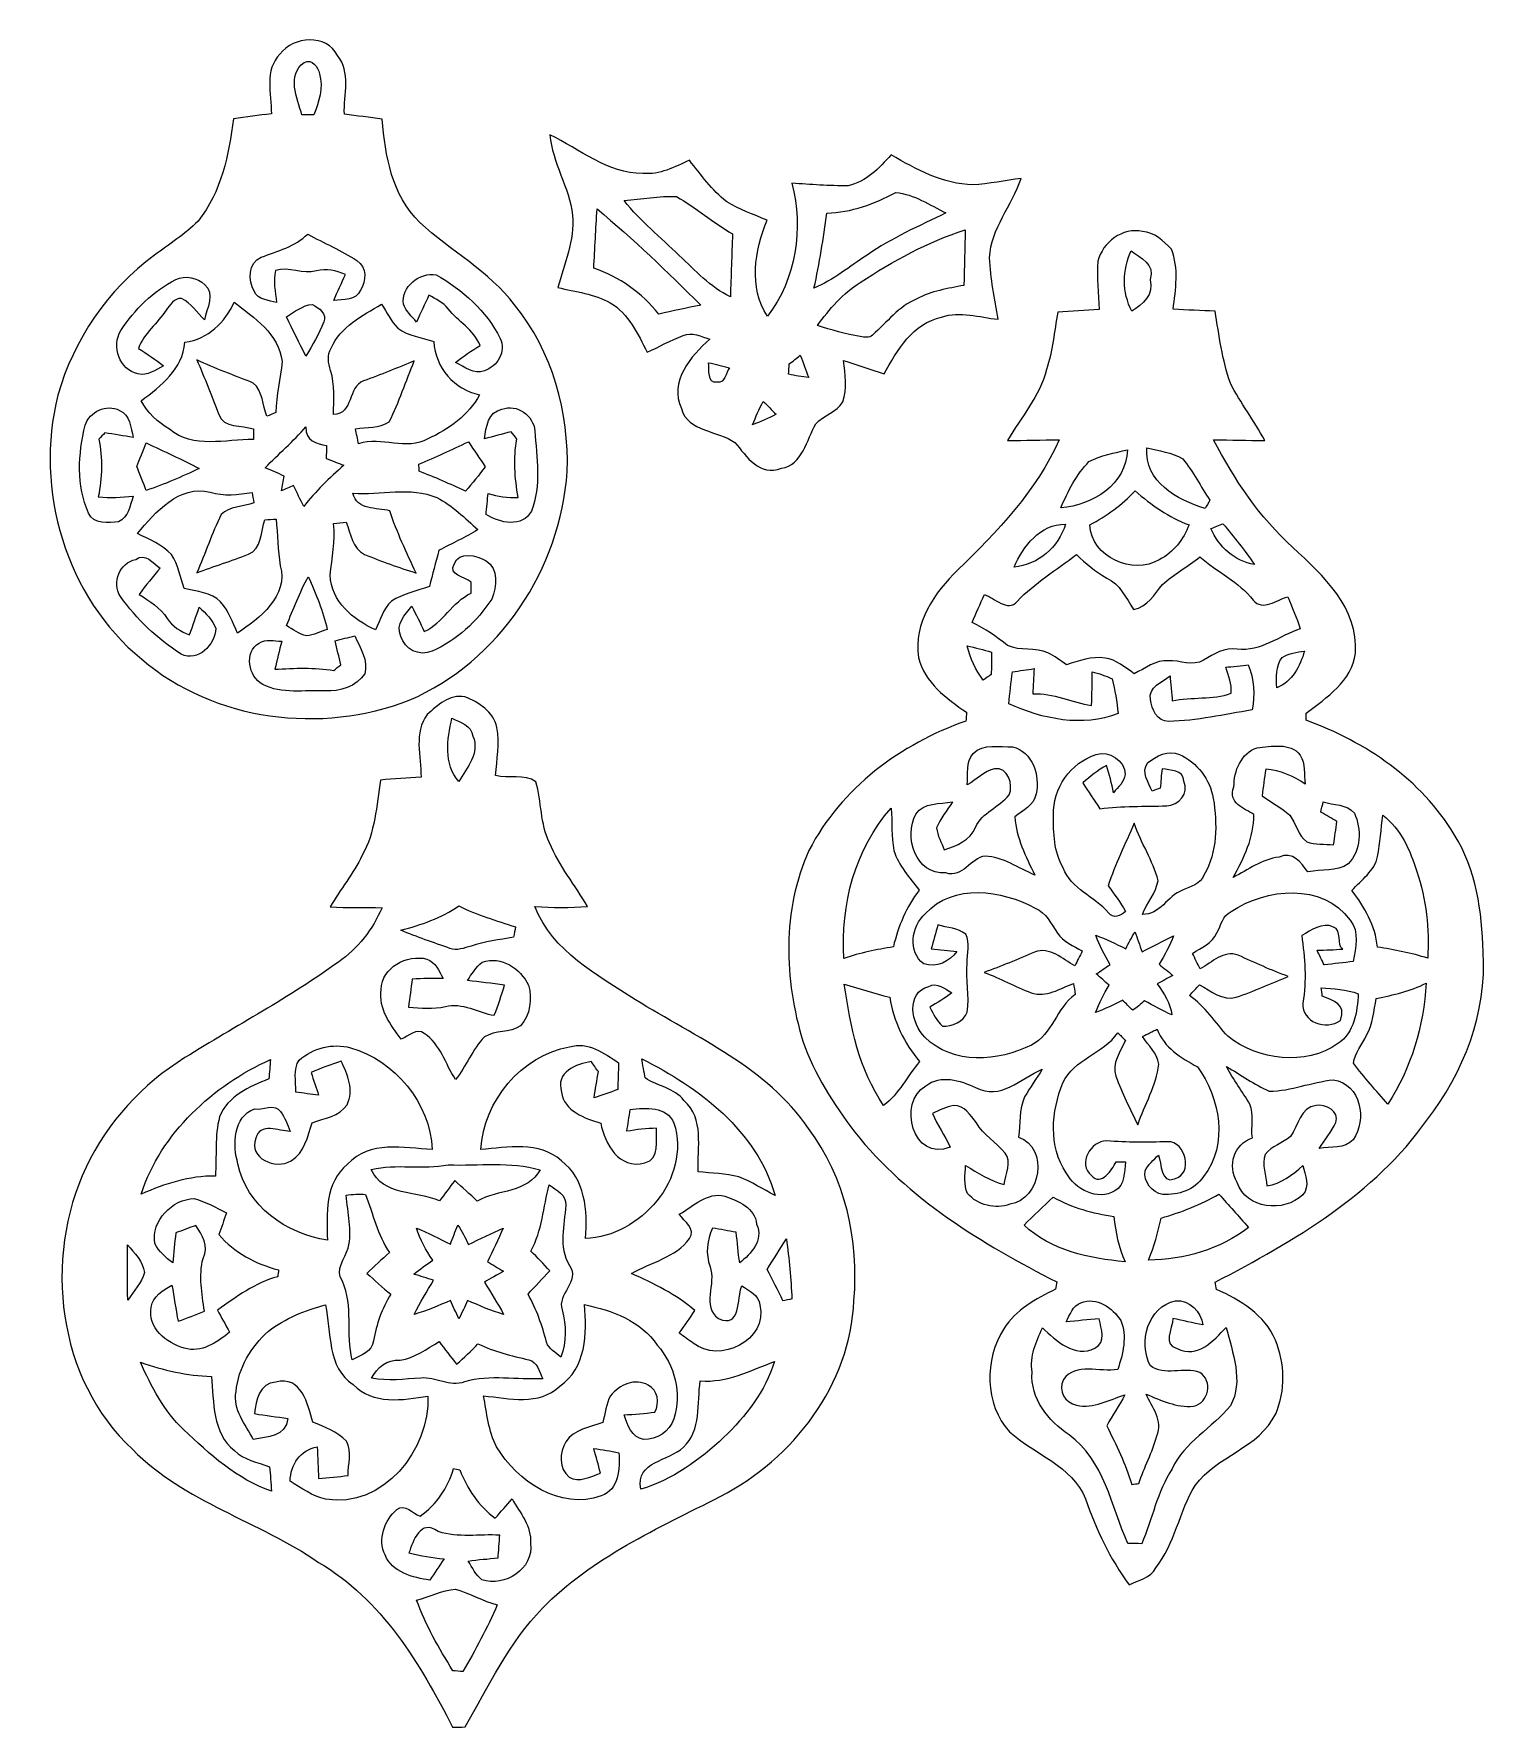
# Model space of a CAD drawing. Header units: centimetres. Extents: x -8 to 8.4, y -9.7 to 9.5.
import ezdxf

# ---------------------------------------------------------------- set-up
doc = ezdxf.new("R2010")
doc.units = ezdxf.units.CM
doc.header["$MEASUREMENT"] = 0
doc.layers.add('Camada 1', color=7, linetype='Continuous')

msp = doc.modelspace()

# ---------------------------------------------------------------- linework, layer by layer
at = {"layer": 'Camada 1', "color": 195}
for points, knots in [([(-5.25639, 9.29463), (-5.10363, 9.49925), (-4.72899, 9.52323), (-4.60304, 9.27841), (-4.60304, 9.27841), (-4.45205, 9.08826), (-4.5339, 8.8325), (-4.5272, 8.61271), (-4.5272, 8.61271), (-4.38432, 8.59437), (-4.24109, 8.57708), (-4.09787, 8.55768), (-4.09787, 8.55768), (-4.06541, 8.13823), (-3.9878, 7.69655), (-3.67242, 7.38716), (-3.67242, 7.38716), (-3.32564, 7.06296), (-2.88713, 6.83577), (-2.59715, 6.45089), (-2.59715, 6.45089), (-2.16888, 5.92455), (-1.97944, 5.23381), (-2.00166, 4.56212), (-2.00166, 4.56212), (-2.07821, 3.46392), (-2.76719, 2.40806), (-3.79095, 1.97238), (-3.79095, 1.97238), (-4.78649, 1.58362), (-6.00181, 1.73355), (-6.82378, 2.43593), (-6.82378, 2.43593), (-7.68279, 3.13902), (-8.0458, 4.35927), (-7.77275, 5.42784), (-7.77275, 5.42784), (-7.59671, 6.0579), (-7.2069, 6.62693), (-6.67949, 7.01463), (-6.67949, 7.01463), (-6.51192, 7.13987), (-6.33271, 7.2524), (-6.1849, 7.40198), (-6.1849, 7.40198), (-5.91961, 7.73006), (-5.83741, 8.1541), (-5.78344, 8.56156), (-5.78344, 8.56156), (-5.64092, 8.58379), (-5.49733, 8.59966), (-5.35411, 8.61801), (-5.35411, 8.61801), (-5.35375, 8.84237), (-5.4356, 9.11401), (-5.25639, 9.29463), (-5.25639, 9.29463), (-5.25639, 9.29463), (-5.25639, 9.29463), (-5.25639, 9.29463)], [0, 0, 0, 0, 0.0625, 0.0625, 0.0625, 0.0625, 0.125, 0.125, 0.125, 0.125, 0.1875, 0.1875, 0.1875, 0.1875, 0.25, 0.25, 0.25, 0.25, 0.3125, 0.3125, 0.3125, 0.3125, 0.375, 0.375, 0.375, 0.375, 0.4375, 0.4375, 0.4375, 0.4375, 0.5, 0.5, 0.5, 0.5, 0.5625, 0.5625, 0.5625, 0.5625, 0.625, 0.625, 0.625, 0.625, 0.6875, 0.6875, 0.6875, 0.6875, 0.75, 0.75, 0.75, 0.75, 0.8125, 0.8125, 0.8125, 0.8125, 0.875, 0.875, 0.875, 0.875, 1, 1, 1, 1]), ([(-4.98122, 9.19833), (-5.18336, 9.06074), (-5.0613, 8.79334), (-5.00733, 8.6046), (-5.00733, 8.6046), (-4.97346, 8.6046), (-4.90537, 8.6046), (-4.87151, 8.60495), (-4.87151, 8.60495), (-4.81753, 8.75241), (-4.76356, 8.91293), (-4.80765, 9.07133), (-4.80765, 9.07133), (-4.83023, 9.14717), (-4.88915, 9.24383), (-4.98122, 9.19833), (-4.98122, 9.19833), (-4.98122, 9.19833), (-4.98122, 9.19833), (-4.98122, 9.19833)], [0, 0, 0, 0, 0.16666667, 0.16666667, 0.16666667, 0.16666667, 0.33333333, 0.33333333, 0.33333333, 0.33333333, 0.5, 0.5, 0.5, 0.5, 0.66666667, 0.66666667, 0.66666667, 0.66666667, 1, 1, 1, 1]), ([(-2.19816, 8.37953), (-1.85949, 8.21549), (-1.54234, 7.93785), (-1.14547, 7.94244), (-1.14547, 7.94244), (-0.95356, 7.92162), (-0.78422, 8.01511), (-0.61701, 8.09025), (-0.61701, 8.09025), (-0.4826, 7.92833), (-0.36336, 7.74911), (-0.19403, 7.6207), (-0.19403, 7.6207), (-0.0508, 7.53286), (0.10901, 7.47783), (0.26317, 7.41221), (0.26317, 7.41221), (0.127, 7.06296), (0.04868, 6.6555), (0.26882, 6.32213), (0.26882, 6.32213), (0.59231, 6.74511), (0.67804, 7.31978), (0.54434, 7.82955), (0.54434, 7.82955), (0.75671, 7.81791), (0.96873, 7.79815), (1.18145, 7.80238), (1.18145, 7.80238), (1.38818, 7.84295), (1.53458, 8.00311), (1.67005, 8.15093), (1.67005, 8.15093), (1.9558, 7.98724), (2.25813, 7.82073), (2.59609, 7.81191), (2.59609, 7.81191), (2.77989, 7.81932), (2.95945, 7.86659), (3.14254, 7.88317), (3.14254, 7.88317), (3.04024, 7.5759), (2.8, 7.3219), (2.78553, 6.9857), (2.78553, 6.9857), (2.79224, 6.7504), (2.8455, 6.52004), (2.88078, 6.28826), (2.88078, 6.28826), (2.66912, 6.31225), (2.45075, 6.38528), (2.24049, 6.31331), (2.24049, 6.31331), (1.91982, 6.24346), (1.73496, 5.93619), (1.58962, 5.66984), (1.58962, 5.66984), (1.43581, 5.71676), (1.28587, 5.77638), (1.13136, 5.82048), (1.13136, 5.82048), (1.14476, 5.66455), (1.17475, 5.50333), (1.12183, 5.35128), (1.12183, 5.35128), (1.05022, 5.23734), (0.90452, 5.19994), (0.81456, 5.10328), (0.81456, 5.10328), (0.71684, 4.92689), (0.66393, 4.63585), (0.42651, 4.59952), (0.42651, 4.59952), (0.17815, 4.5018), (0.03175, 4.73569), (-0.10125, 4.89126), (-0.10125, 4.89126), (-0.29316, 5.0299), (-0.62865, 5.00803), (-0.70732, 5.27614), (-0.70732, 5.27614), (-0.84914, 5.57953), (-0.60466, 5.8741), (-0.38347, 6.06178), (-0.38347, 6.06178), (-0.48119, 6.09106), (-0.58667, 6.14892), (-0.68862, 6.10447), (-0.68862, 6.10447), (-0.82797, 6.04943), (-0.95991, 5.97711), (-1.09643, 5.91502), (-1.09643, 5.91502), (-1.19944, 6.12281), (-1.30845, 6.35106), (-1.51306, 6.47559), (-1.51306, 6.47559), (-1.69545, 6.57648), (-1.90606, 6.60294), (-2.10679, 6.64774), (-2.10679, 6.64774), (-2.03412, 6.91691), (-1.91558, 7.1822), (-1.93992, 7.46689), (-1.93992, 7.46689), (-1.97838, 7.78439), (-2.16817, 8.06026), (-2.19816, 8.37953), (-2.19816, 8.37953), (-2.19816, 8.37953), (-2.19816, 8.37953), (-2.19816, 8.37953)], [0, 0, 0, 0, 0.03448276, 0.03448276, 0.03448276, 0.03448276, 0.06896552, 0.06896552, 0.06896552, 0.06896552, 0.10344828, 0.10344828, 0.10344828, 0.10344828, 0.13793103, 0.13793103, 0.13793103, 0.13793103, 0.17241379, 0.17241379, 0.17241379, 0.17241379, 0.20689655, 0.20689655, 0.20689655, 0.20689655, 0.24137931, 0.24137931, 0.24137931, 0.24137931, 0.27586207, 0.27586207, 0.27586207, 0.27586207, 0.31034483, 0.31034483, 0.31034483, 0.31034483, 0.34482759, 0.34482759, 0.34482759, 0.34482759, 0.37931034, 0.37931034, 0.37931034, 0.37931034, 0.4137931, 0.4137931, 0.4137931, 0.4137931, 0.44827586, 0.44827586, 0.44827586, 0.44827586, 0.48275862, 0.48275862, 0.48275862, 0.48275862, 0.51724138, 0.51724138, 0.51724138, 0.51724138, 0.55172414, 0.55172414, 0.55172414, 0.55172414, 0.5862069, 0.5862069, 0.5862069, 0.5862069, 0.62068966, 0.62068966, 0.62068966, 0.62068966, 0.65517241, 0.65517241, 0.65517241, 0.65517241, 0.68965517, 0.68965517, 0.68965517, 0.68965517, 0.72413793, 0.72413793, 0.72413793, 0.72413793, 0.75862069, 0.75862069, 0.75862069, 0.75862069, 0.79310345, 0.79310345, 0.79310345, 0.79310345, 0.82758621, 0.82758621, 0.82758621, 0.82758621, 0.86206897, 0.86206897, 0.86206897, 0.86206897, 0.89655172, 0.89655172, 0.89655172, 0.89655172, 0.93103448, 0.93103448, 0.93103448, 0.93103448, 1, 1, 1, 1]), ([(-1.35572, 7.6334), (-1.17299, 7.40269), (-0.94262, 7.21572), (-0.73237, 7.0111), (-0.73237, 7.0111), (-0.54857, 6.846), (-0.38171, 6.64951), (-0.1524, 6.54473), (-0.1524, 6.54473), (-0.14393, 6.7818), (-0.13582, 7.01851), (-0.12806, 7.25523), (-0.12806, 7.25523), (-0.34678, 7.38575), (-0.54328, 7.55226), (-0.76306, 7.67891), (-0.76306, 7.67891), (-0.96097, 7.69055), (-1.15887, 7.64998), (-1.35572, 7.6334), (-1.35572, 7.6334), (-1.35572, 7.6334), (-1.35572, 7.6334), (-1.35572, 7.6334)], [0, 0, 0, 0, 0.14285714, 0.14285714, 0.14285714, 0.14285714, 0.28571429, 0.28571429, 0.28571429, 0.28571429, 0.42857143, 0.42857143, 0.42857143, 0.42857143, 0.57142857, 0.57142857, 0.57142857, 0.57142857, 0.71428571, 0.71428571, 0.71428571, 0.71428571, 1, 1, 1, 1]), ([(1.72367, 7.72583), (1.4792, 7.59742), (1.22096, 7.49864), (0.94015, 7.49123), (0.94015, 7.49123), (0.90099, 7.20654), (0.86007, 6.92185), (0.79481, 6.64175), (0.79481, 6.64175), (1.01529, 6.7317), (1.19839, 6.88798), (1.39665, 7.01569), (1.39665, 7.01569), (1.67393, 7.21078), (1.98755, 7.34483), (2.29023, 7.49441), (2.29023, 7.49441), (2.10855, 7.58366), (1.92828, 7.70572), (1.72367, 7.72583), (1.72367, 7.72583), (1.72367, 7.72583), (1.72367, 7.72583), (1.72367, 7.72583)], [0, 0, 0, 0, 0.14285714, 0.14285714, 0.14285714, 0.14285714, 0.28571429, 0.28571429, 0.28571429, 0.28571429, 0.42857143, 0.42857143, 0.42857143, 0.42857143, 0.57142857, 0.57142857, 0.57142857, 0.57142857, 0.71428571, 0.71428571, 0.71428571, 0.71428571, 1, 1, 1, 1]), ([(-1.66335, 7.53851), (-1.67781, 7.31485), (-1.68804, 7.09083), (-1.70074, 6.86717), (-1.70074, 6.86717), (-1.40899, 6.76839), (-1.15605, 6.58812), (-0.96308, 6.34823), (-0.96308, 6.34823), (-0.80504, 6.38175), (-0.64735, 6.41773), (-0.4886, 6.44842), (-0.4886, 6.44842), (-0.86572, 6.82625), (-1.25166, 7.19843), (-1.66335, 7.53851), (-1.66335, 7.53851), (-1.66335, 7.53851), (-1.66335, 7.53851), (-1.66335, 7.53851)], [0, 0, 0, 0, 0.16666667, 0.16666667, 0.16666667, 0.16666667, 0.33333333, 0.33333333, 0.33333333, 0.33333333, 0.5, 0.5, 0.5, 0.5, 0.66666667, 0.66666667, 0.66666667, 0.66666667, 1, 1, 1, 1]), ([(4.0139, 6.94584), (4.06259, 7.1628), (4.29436, 7.33107), (4.51908, 7.28486), (4.51908, 7.28486), (4.65279, 7.27322), (4.75791, 7.17656), (4.84611, 7.08378), (4.84611, 7.08378), (4.93289, 6.86505), (4.89479, 6.62763), (4.86551, 6.40186), (4.86551, 6.40186), (5.02391, 6.39445), (5.18336, 6.38775), (5.34247, 6.38104), (5.34247, 6.38104), (5.38515, 6.10658), (5.42184, 5.82789), (5.51392, 5.56436), (5.51392, 5.56436), (5.62857, 5.33929), (5.7852, 5.13821), (5.90338, 4.9149), (5.90338, 4.9149), (5.71041, 4.91666), (5.51709, 4.91984), (5.32412, 4.92372), (5.32412, 4.92372), (5.55766, 4.47322), (5.84553, 4.04354), (6.22335, 3.70099), (6.22335, 3.70099), (6.56237, 3.38737), (6.97124, 3.01307), (6.93032, 2.50578), (6.93032, 2.50578), (6.8961, 2.18934), (6.60294, 2.00166), (6.37363, 1.82386), (6.37363, 1.82386), (6.37328, 1.80375), (6.37328, 1.76389), (6.37328, 1.74413), (6.37328, 1.74413), (7.04603, 1.50001), (7.67821, 1.07139), (8.05215, 0.44873), (8.05215, 0.44873), (8.29804, 0.05468), (8.36824, -0.42474), (8.37847, -0.88124), (8.37847, -0.88124), (8.42398, -1.56916), (8.1601, -2.24861), (7.74171, -2.78589), (7.74171, -2.78589), (7.15116, -3.63044), (6.2364, -4.15607), (5.34282, -4.62421), (5.34282, -4.62421), (5.34599, -4.64432), (5.35305, -4.68489), (5.35658, -4.705), (5.35658, -4.705), (5.62857, -4.82847), (5.90162, -4.99251), (6.02474, -5.28108), (6.02474, -5.28108), (6.13375, -5.54249), (6.14115, -5.85435), (6.02827, -6.1154), (6.02827, -6.1154), (5.83988, -6.50628), (5.35799, -6.58848), (5.11422, -6.9282), (5.11422, -6.9282), (4.93501, -7.22453), (4.88491, -7.58613), (4.66866, -7.86165), (4.66866, -7.86165), (4.61045, -7.98054), (4.46969, -7.99747), (4.36774, -8.0525), (4.36774, -8.0525), (4.14796, -7.75829), (3.99274, -7.42421), (3.87174, -7.07954), (3.87174, -7.07954), (3.72039, -6.70348), (3.29247, -6.57401), (3.01202, -6.31825), (3.01202, -6.31825), (2.72662, -6.00922), (2.72415, -5.49592), (2.94781, -5.15197), (2.94781, -5.15197), (3.08222, -4.93607), (3.30976, -4.81012), (3.53272, -4.70464), (3.53272, -4.70464), (3.53695, -4.68383), (3.54506, -4.64255), (3.54894, -4.62174), (3.54894, -4.62174), (2.6991, -4.18853), (1.85773, -3.68124), (1.25765, -2.92276), (1.25765, -2.92276), (1.01917, -2.60667), (0.79763, -2.26942), (0.66922, -1.8923), (0.66922, -1.8923), (0.45755, -1.19415), (0.43004, -0.40569), (0.73872, 0.26882), (0.73872, 0.26882), (1.09961, 0.97508), (1.77871, 1.47637), (2.51742, 1.73531), (2.51742, 1.73531), (2.51954, 1.76001), (2.52342, 1.8094), (2.52554, 1.83444), (2.52554, 1.83444), (2.29411, 1.99002), (2.04964, 2.16888), (1.98085, 2.45745), (1.98085, 2.45745), (1.91594, 2.84233), (2.16323, 3.1944), (2.42464, 3.44875), (2.42464, 3.44875), (2.87337, 3.88197), (3.31893, 4.34446), (3.57329, 4.92337), (3.57329, 4.92337), (3.3789, 4.91948), (3.18452, 4.91666), (2.99014, 4.9149), (2.99014, 4.9149), (3.14078, 5.18054), (3.35421, 5.41549), (3.43041, 5.71782), (3.43041, 5.71782), (3.50026, 5.92843), (3.51825, 6.15068), (3.55741, 6.36764), (3.55741, 6.36764), (3.71369, 6.37857), (3.87032, 6.38739), (4.02696, 6.39903), (4.02696, 6.39903), (4.02096, 6.58107), (3.99909, 6.76381), (4.0139, 6.94584), (4.0139, 6.94584), (4.0139, 6.94584), (4.0139, 6.94584), (4.0139, 6.94584)], [0, 0, 0, 0, 0.02439024, 0.02439024, 0.02439024, 0.02439024, 0.04878049, 0.04878049, 0.04878049, 0.04878049, 0.07317073, 0.07317073, 0.07317073, 0.07317073, 0.09756098, 0.09756098, 0.09756098, 0.09756098, 0.12195122, 0.12195122, 0.12195122, 0.12195122, 0.14634146, 0.14634146, 0.14634146, 0.14634146, 0.17073171, 0.17073171, 0.17073171, 0.17073171, 0.19512195, 0.19512195, 0.19512195, 0.19512195, 0.2195122, 0.2195122, 0.2195122, 0.2195122, 0.24390244, 0.24390244, 0.24390244, 0.24390244, 0.26829268, 0.26829268, 0.26829268, 0.26829268, 0.29268293, 0.29268293, 0.29268293, 0.29268293, 0.31707317, 0.31707317, 0.31707317, 0.31707317, 0.34146341, 0.34146341, 0.34146341, 0.34146341, 0.36585366, 0.36585366, 0.36585366, 0.36585366, 0.3902439, 0.3902439, 0.3902439, 0.3902439, 0.41463415, 0.41463415, 0.41463415, 0.41463415, 0.43902439, 0.43902439, 0.43902439, 0.43902439, 0.46341463, 0.46341463, 0.46341463, 0.46341463, 0.48780488, 0.48780488, 0.48780488, 0.48780488, 0.51219512, 0.51219512, 0.51219512, 0.51219512, 0.53658537, 0.53658537, 0.53658537, 0.53658537, 0.56097561, 0.56097561, 0.56097561, 0.56097561, 0.58536585, 0.58536585, 0.58536585, 0.58536585, 0.6097561, 0.6097561, 0.6097561, 0.6097561, 0.63414634, 0.63414634, 0.63414634, 0.63414634, 0.65853659, 0.65853659, 0.65853659, 0.65853659, 0.68292683, 0.68292683, 0.68292683, 0.68292683, 0.70731707, 0.70731707, 0.70731707, 0.70731707, 0.73170732, 0.73170732, 0.73170732, 0.73170732, 0.75609756, 0.75609756, 0.75609756, 0.75609756, 0.7804878, 0.7804878, 0.7804878, 0.7804878, 0.80487805, 0.80487805, 0.80487805, 0.80487805, 0.82926829, 0.82926829, 0.82926829, 0.82926829, 0.85365854, 0.85365854, 0.85365854, 0.85365854, 0.87804878, 0.87804878, 0.87804878, 0.87804878, 0.90243902, 0.90243902, 0.90243902, 0.90243902, 0.92682927, 0.92682927, 0.92682927, 0.92682927, 0.95121951, 0.95121951, 0.95121951, 0.95121951, 1, 1, 1, 1]), ([(1.32009, 6.70701), (1.1236, 6.58177), (0.96943, 6.40362), (0.83326, 6.217), (0.83326, 6.217), (0.99307, 6.16797), (1.15394, 6.12105), (1.31904, 6.09212), (1.31904, 6.09212), (1.36525, 6.08753), (1.42205, 6.06954), (1.45838, 6.11046), (1.45838, 6.11046), (1.61996, 6.25334), (1.75648, 6.43325), (1.96039, 6.52039), (1.96039, 6.52039), (2.12584, 6.60929), (2.31352, 6.63681), (2.49484, 6.67279), (2.49484, 6.67279), (2.49802, 6.88234), (2.50578, 7.09189), (2.50895, 7.30144), (2.50895, 7.30144), (2.08456, 7.16738), (1.69227, 6.94725), (1.32009, 6.70701), (1.32009, 6.70701), (1.32009, 6.70701), (1.32009, 6.70701), (1.32009, 6.70701)], [0, 0, 0, 0, 0.11111111, 0.11111111, 0.11111111, 0.11111111, 0.22222222, 0.22222222, 0.22222222, 0.22222222, 0.33333333, 0.33333333, 0.33333333, 0.33333333, 0.44444444, 0.44444444, 0.44444444, 0.44444444, 0.55555556, 0.55555556, 0.55555556, 0.55555556, 0.66666667, 0.66666667, 0.66666667, 0.66666667, 0.77777778, 0.77777778, 0.77777778, 0.77777778, 1, 1, 1, 1]), ([(-4.94171, 7.25487), (-5.08705, 7.112), (-5.2839, 7.06261), (-5.46805, 6.99241), (-5.46805, 6.99241), (-5.62081, 6.93243), (-5.61516, 6.731), (-5.54884, 6.60541), (-5.54884, 6.60541), (-5.5058, 6.50628), (-5.38339, 6.50557), (-5.29449, 6.47735), (-5.29449, 6.47735), (-5.30613, 6.59835), (-5.33929, 6.72183), (-5.30683, 6.84212), (-5.30683, 6.84212), (-5.15338, 6.89222), (-4.99851, 6.79132), (-4.84399, 6.83648), (-4.84399, 6.83648), (-4.73251, 6.86752), (-4.61998, 6.84001), (-4.51591, 6.79626), (-4.51591, 6.79626), (-4.55895, 6.69819), (-4.6041, 6.60118), (-4.64644, 6.5031), (-4.64644, 6.5031), (-4.54095, 6.51686), (-4.39279, 6.49993), (-4.34234, 6.61846), (-4.34234, 6.61846), (-4.27743, 6.72465), (-4.27002, 6.87881), (-4.38503, 6.95431), (-4.38503, 6.95431), (-4.56036, 7.07143), (-4.75897, 7.14975), (-4.94171, 7.25487), (-4.94171, 7.25487), (-4.94171, 7.25487), (-4.94171, 7.25487), (-4.94171, 7.25487)], [0, 0, 0, 0, 0.08333333, 0.08333333, 0.08333333, 0.08333333, 0.16666667, 0.16666667, 0.16666667, 0.16666667, 0.25, 0.25, 0.25, 0.25, 0.33333333, 0.33333333, 0.33333333, 0.33333333, 0.41666667, 0.41666667, 0.41666667, 0.41666667, 0.5, 0.5, 0.5, 0.5, 0.58333333, 0.58333333, 0.58333333, 0.58333333, 0.66666667, 0.66666667, 0.66666667, 0.66666667, 0.75, 0.75, 0.75, 0.75, 0.83333333, 0.83333333, 0.83333333, 0.83333333, 1, 1, 1, 1]), ([(4.38926, 7.06508), (4.2926, 6.84495), (4.28449, 6.59412), (4.39773, 6.37963), (4.39773, 6.37963), (4.5152, 6.45971), (4.65596, 6.5666), (4.6034, 6.7377), (4.6034, 6.7377), (4.66725, 6.91338), (4.49439, 6.98394), (4.38926, 7.06508), (4.38926, 7.06508), (4.38926, 7.06508), (4.38926, 7.06508), (4.38926, 7.06508)], [0, 0, 0, 0, 0.2, 0.2, 0.2, 0.2, 0.4, 0.4, 0.4, 0.4, 0.6, 0.6, 0.6, 0.6, 1, 1, 1, 1]), ([(-6.43749, 6.73841), (-6.69325, 6.60964), (-6.90492, 6.39974), (-7.06014, 6.16126), (-7.06014, 6.16126), (-7.16985, 5.98628), (-7.07496, 5.71112), (-6.86611, 5.66984), (-6.86611, 5.66984), (-6.76028, 5.63809), (-6.66715, 5.71994), (-6.57683, 5.76086), (-6.57683, 5.76086), (-6.66644, 5.83283), (-6.76381, 5.89421), (-6.85906, 5.95842), (-6.85906, 5.95842), (-6.79944, 6.13445), (-6.6428, 6.24064), (-6.54755, 6.39268), (-6.54755, 6.39268), (-6.50205, 6.44737), (-6.45583, 6.53344), (-6.37222, 6.52286), (-6.37222, 6.52286), (-6.26145, 6.47418), (-6.19901, 6.36199), (-6.11187, 6.28332), (-6.11187, 6.28332), (-6.08788, 6.40644), (-5.9877, 6.58495), (-6.1094, 6.67985), (-6.1094, 6.67985), (-6.19513, 6.76134), (-6.32883, 6.79168), (-6.43749, 6.73841), (-6.43749, 6.73841), (-6.43749, 6.73841), (-6.43749, 6.73841), (-6.43749, 6.73841)], [0, 0, 0, 0, 0.09090909, 0.09090909, 0.09090909, 0.09090909, 0.18181818, 0.18181818, 0.18181818, 0.18181818, 0.27272727, 0.27272727, 0.27272727, 0.27272727, 0.36363636, 0.36363636, 0.36363636, 0.36363636, 0.45454545, 0.45454545, 0.45454545, 0.45454545, 0.54545455, 0.54545455, 0.54545455, 0.54545455, 0.63636364, 0.63636364, 0.63636364, 0.63636364, 0.72727273, 0.72727273, 0.72727273, 0.72727273, 0.81818182, 0.81818182, 0.81818182, 0.81818182, 1, 1, 1, 1]), ([(-3.85762, 6.46112), (-3.82834, 6.38034), (-3.76379, 6.32037), (-3.70805, 6.25757), (-3.70805, 6.25757), (-3.66219, 6.35917), (-3.61703, 6.46077), (-3.56799, 6.56096), (-3.56799, 6.56096), (-3.48968, 6.51968), (-3.40748, 6.47876), (-3.35033, 6.40821), (-3.35033, 6.40821), (-3.23744, 6.26216), (-3.06035, 6.17185), (-2.98944, 5.99334), (-2.98944, 5.99334), (-3.08469, 5.93231), (-3.17959, 5.87022), (-3.26637, 5.7979), (-3.26637, 5.7979), (-3.16653, 5.75028), (-3.05752, 5.65503), (-2.9404, 5.70547), (-2.9404, 5.70547), (-2.79506, 5.75204), (-2.68675, 5.92631), (-2.7626, 6.07236), (-2.7626, 6.07236), (-2.91394, 6.38351), (-3.19193, 6.62375), (-3.48791, 6.79415), (-3.48791, 6.79415), (-3.66959, 6.82202), (-3.88867, 6.65903), (-3.85762, 6.46112), (-3.85762, 6.46112), (-3.85762, 6.46112), (-3.85762, 6.46112), (-3.85762, 6.46112)], [0, 0, 0, 0, 0.09090909, 0.09090909, 0.09090909, 0.09090909, 0.18181818, 0.18181818, 0.18181818, 0.18181818, 0.27272727, 0.27272727, 0.27272727, 0.27272727, 0.36363636, 0.36363636, 0.36363636, 0.36363636, 0.45454545, 0.45454545, 0.45454545, 0.45454545, 0.54545455, 0.54545455, 0.54545455, 0.54545455, 0.63636364, 0.63636364, 0.63636364, 0.63636364, 0.72727273, 0.72727273, 0.72727273, 0.72727273, 0.81818182, 0.81818182, 0.81818182, 0.81818182, 1, 1, 1, 1]), ([(-6.33412, 6.02791), (-6.36164, 5.72029), (-6.60223, 5.53614), (-6.82907, 5.3654), (-6.82907, 5.3654), (-6.75852, 5.22817), (-6.64069, 5.12163), (-6.50981, 5.0426), (-6.50981, 5.0426), (-6.23958, 4.81436), (-5.87481, 4.93148), (-5.55519, 4.92478), (-5.55519, 4.92478), (-5.55554, 4.95512), (-5.5559, 5.01579), (-5.55625, 5.04613), (-5.55625, 5.04613), (-5.6896, 5.09305), (-5.89386, 5.05248), (-5.95136, 5.20947), (-5.95136, 5.20947), (-6.03003, 5.41761), (-6.1094, 5.62539), (-6.19901, 5.8293), (-6.19901, 5.8293), (-5.99158, 5.7284), (-5.77321, 5.65326), (-5.56013, 5.56648), (-5.56013, 5.56648), (-5.45112, 5.47617), (-5.45218, 5.31213), (-5.40561, 5.18901), (-5.40561, 5.18901), (-5.37175, 5.20347), (-5.33753, 5.21758), (-5.30366, 5.23205), (-5.30366, 5.23205), (-5.30154, 5.42784), (-5.25004, 5.61798), (-5.23346, 5.81201), (-5.23346, 5.81201), (-5.26768, 6.1221), (-5.55096, 6.30731), (-5.77427, 6.48264), (-5.77427, 6.48264), (-5.88222, 6.25087), (-6.06813, 6.06707), (-6.33412, 6.02791), (-6.33412, 6.02791), (-6.33412, 6.02791), (-6.33412, 6.02791), (-6.33412, 6.02791)], [0, 0, 0, 0, 0.07142857, 0.07142857, 0.07142857, 0.07142857, 0.14285714, 0.14285714, 0.14285714, 0.14285714, 0.21428571, 0.21428571, 0.21428571, 0.21428571, 0.28571429, 0.28571429, 0.28571429, 0.28571429, 0.35714286, 0.35714286, 0.35714286, 0.35714286, 0.42857143, 0.42857143, 0.42857143, 0.42857143, 0.5, 0.5, 0.5, 0.5, 0.57142857, 0.57142857, 0.57142857, 0.57142857, 0.64285714, 0.64285714, 0.64285714, 0.64285714, 0.71428571, 0.71428571, 0.71428571, 0.71428571, 0.78571429, 0.78571429, 0.78571429, 0.78571429, 0.85714286, 0.85714286, 0.85714286, 0.85714286, 1, 1, 1, 1]), ([(-5.18266, 6.31754), (-5.11245, 6.16761), (-5.03731, 6.02015), (-4.96358, 5.87198), (-4.96358, 5.87198), (-4.88632, 5.99546), (-4.81365, 6.12281), (-4.75932, 6.25828), (-4.75932, 6.25828), (-4.7184, 6.34577), (-4.81824, 6.42373), (-4.8895, 6.45618), (-4.8895, 6.45618), (-5.00098, 6.44913), (-5.09058, 6.37328), (-5.18266, 6.31754), (-5.18266, 6.31754), (-5.18266, 6.31754), (-5.18266, 6.31754), (-5.18266, 6.31754)], [0, 0, 0, 0, 0.16666667, 0.16666667, 0.16666667, 0.16666667, 0.33333333, 0.33333333, 0.33333333, 0.33333333, 0.5, 0.5, 0.5, 0.5, 0.66666667, 0.66666667, 0.66666667, 0.66666667, 1, 1, 1, 1]), ([(-4.67466, 5.96053), (-4.72863, 5.88257), (-4.70747, 5.78979), (-4.68242, 5.70759), (-4.68242, 5.70759), (-4.63268, 5.54637), (-4.64926, 5.37527), (-4.65067, 5.20912), (-4.65067, 5.20912), (-4.41854, 5.21582), (-4.49192, 5.52415), (-4.30953, 5.58976), (-4.30953, 5.58976), (-4.1155, 5.65997), (-3.925, 5.73828), (-3.73415, 5.8173), (-3.73415, 5.8173), (-3.83046, 5.588), (-3.90737, 5.34917), (-4.01884, 5.12798), (-4.01884, 5.12798), (-4.13138, 5.05319), (-4.27284, 5.06483), (-4.4009, 5.04754), (-4.4009, 5.04754), (-4.38961, 4.99039), (-4.37762, 4.93324), (-4.36492, 4.87645), (-4.36492, 4.87645), (-4.10527, 4.96746), (-3.82658, 4.79072), (-3.57928, 4.93465), (-3.57928, 4.93465), (-3.34292, 5.03943), (-3.12173, 5.20382), (-2.99367, 5.43278), (-2.99367, 5.43278), (-3.28295, 5.49204), (-3.49497, 5.74005), (-3.51402, 6.03638), (-3.51402, 6.03638), (-3.65019, 6.08189), (-3.80153, 6.09917), (-3.92007, 6.18631), (-3.92007, 6.18631), (-3.99627, 6.26639), (-4.0453, 6.36834), (-4.10669, 6.45936), (-4.10669, 6.45936), (-4.32047, 6.3253), (-4.57482, 6.20924), (-4.67466, 5.96053), (-4.67466, 5.96053), (-4.67466, 5.96053), (-4.67466, 5.96053), (-4.67466, 5.96053)], [0, 0, 0, 0, 0.06666667, 0.06666667, 0.06666667, 0.06666667, 0.13333333, 0.13333333, 0.13333333, 0.13333333, 0.2, 0.2, 0.2, 0.2, 0.26666667, 0.26666667, 0.26666667, 0.26666667, 0.33333333, 0.33333333, 0.33333333, 0.33333333, 0.4, 0.4, 0.4, 0.4, 0.46666667, 0.46666667, 0.46666667, 0.46666667, 0.53333333, 0.53333333, 0.53333333, 0.53333333, 0.6, 0.6, 0.6, 0.6, 0.66666667, 0.66666667, 0.66666667, 0.66666667, 0.73333333, 0.73333333, 0.73333333, 0.73333333, 0.8, 0.8, 0.8, 0.8, 0.86666667, 0.86666667, 0.86666667, 0.86666667, 1, 1, 1, 1]), ([(-0.4004, 5.79614), (-0.38664, 5.721), (-0.42122, 5.5559), (-0.30162, 5.57495), (-0.30162, 5.57495), (-0.2092, 5.55907), (-0.20567, 5.68431), (-0.16228, 5.73934), (-0.16228, 5.73934), (-0.24165, 5.7591), (-0.32103, 5.7785), (-0.4004, 5.79614), (-0.4004, 5.79614), (-0.4004, 5.79614), (-0.4004, 5.79614), (-0.4004, 5.79614)], [0, 0, 0, 0, 0.2, 0.2, 0.2, 0.2, 0.4, 0.4, 0.4, 0.4, 0.6, 0.6, 0.6, 0.6, 1, 1, 1, 1]), ([(0.51506, 5.78238), (0.51329, 5.7531), (0.50941, 5.69524), (0.50729, 5.66596), (0.50729, 5.66596), (0.58314, 5.64973), (0.65934, 5.63703), (0.73625, 5.62786), (0.73625, 5.62786), (0.70097, 5.71359), (0.67381, 5.79578), (0.63994, 5.88045), (0.63994, 5.88045), (0.59796, 5.84764), (0.55668, 5.81519), (0.51506, 5.78238), (0.51506, 5.78238), (0.51506, 5.78238), (0.51506, 5.78238), (0.51506, 5.78238)], [0, 0, 0, 0, 0.16666667, 0.16666667, 0.16666667, 0.16666667, 0.33333333, 0.33333333, 0.33333333, 0.33333333, 0.5, 0.5, 0.5, 0.5, 0.66666667, 0.66666667, 0.66666667, 0.66666667, 1, 1, 1, 1]), ([(-7.46513, 5.08741), (-7.54521, 4.76426), (-7.5632, 4.40267), (-7.42597, 4.09257), (-7.42597, 4.09257), (-7.37341, 3.96064), (-7.19314, 3.9811), (-7.08554, 3.9938), (-7.08554, 3.9938), (-6.97371, 4.04354), (-6.95642, 4.17971), (-6.91903, 4.28237), (-6.91903, 4.28237), (-7.05097, 4.2732), (-7.18361, 4.26085), (-7.31555, 4.27743), (-7.31555, 4.27743), (-7.26863, 4.49368), (-7.26863, 4.71452), (-7.3085, 4.93148), (-7.3085, 4.93148), (-7.28592, 4.95512), (-7.26369, 4.97875), (-7.24112, 5.00239), (-7.24112, 5.00239), (-7.13422, 4.98545), (-7.02768, 4.9657), (-6.92044, 4.95053), (-6.92044, 4.95053), (-6.94619, 5.05954), (-6.95466, 5.20665), (-7.07496, 5.25603), (-7.07496, 5.25603), (-7.22312, 5.33365), (-7.41539, 5.24298), (-7.46513, 5.08741), (-7.46513, 5.08741), (-7.46513, 5.08741), (-7.46513, 5.08741), (-7.46513, 5.08741)], [0, 0, 0, 0, 0.09090909, 0.09090909, 0.09090909, 0.09090909, 0.18181818, 0.18181818, 0.18181818, 0.18181818, 0.27272727, 0.27272727, 0.27272727, 0.27272727, 0.36363636, 0.36363636, 0.36363636, 0.36363636, 0.45454545, 0.45454545, 0.45454545, 0.45454545, 0.54545455, 0.54545455, 0.54545455, 0.54545455, 0.63636364, 0.63636364, 0.63636364, 0.63636364, 0.72727273, 0.72727273, 0.72727273, 0.72727273, 0.81818182, 0.81818182, 0.81818182, 0.81818182, 1, 1, 1, 1]), ([(-2.74108, 5.26979), (-2.89525, 5.24228), (-2.92382, 5.06377), (-2.93934, 4.93501), (-2.93934, 4.93501), (-2.8381, 4.96005), (-2.73791, 4.98863), (-2.63701, 5.01438), (-2.63701, 5.01438), (-2.61514, 4.98687), (-2.59327, 4.95935), (-2.5714, 4.93148), (-2.5714, 4.93148), (-2.61514, 4.71135), (-2.59362, 4.48804), (-2.55905, 4.26861), (-2.55905, 4.26861), (-2.67405, 4.2612), (-2.78765, 4.28202), (-2.89772, 4.31412), (-2.89772, 4.31412), (-2.90371, 4.25485), (-2.91571, 4.13667), (-2.9217, 4.0774), (-2.9217, 4.0774), (-2.7693, 3.97757), (-2.50719, 3.92359), (-2.40665, 4.11586), (-2.40665, 4.11586), (-2.29235, 4.40055), (-2.34879, 4.72581), (-2.36749, 5.0225), (-2.36749, 5.0225), (-2.38301, 5.20065), (-2.56963, 5.33223), (-2.74108, 5.26979), (-2.74108, 5.26979), (-2.74108, 5.26979), (-2.74108, 5.26979), (-2.74108, 5.26979)], [0, 0, 0, 0, 0.09090909, 0.09090909, 0.09090909, 0.09090909, 0.18181818, 0.18181818, 0.18181818, 0.18181818, 0.27272727, 0.27272727, 0.27272727, 0.27272727, 0.36363636, 0.36363636, 0.36363636, 0.36363636, 0.45454545, 0.45454545, 0.45454545, 0.45454545, 0.54545455, 0.54545455, 0.54545455, 0.54545455, 0.63636364, 0.63636364, 0.63636364, 0.63636364, 0.72727273, 0.72727273, 0.72727273, 0.72727273, 0.81818182, 0.81818182, 0.81818182, 0.81818182, 1, 1, 1, 1]), ([(0.09984, 5.09164), (0.18732, 5.13045), (0.28187, 5.16396), (0.36654, 5.21158), (0.36654, 5.21158), (0.31785, 5.26062), (0.26882, 5.30966), (0.21978, 5.35834), (0.21978, 5.35834), (0.17321, 5.27262), (0.13511, 5.18266), (0.09984, 5.09164)], [0, 0, 0, 0, 0.25, 0.25, 0.25, 0.25, 0.5, 0.5, 0.5, 0.5, 1, 1, 1, 1]), ([(-5.4236, 4.60481), (-5.35164, 4.57412), (-5.27932, 4.54342), (-5.20735, 4.51203), (-5.20735, 4.51203), (-5.21829, 4.45594), (-5.22958, 4.39984), (-5.24016, 4.34375), (-5.24016, 4.34375), (-5.1943, 4.36386), (-5.14844, 4.38397), (-5.10258, 4.40408), (-5.10258, 4.40408), (-5.06483, 4.3247), (-5.02673, 4.24533), (-4.98722, 4.16666), (-4.98722, 4.16666), (-4.85352, 4.33775), (-4.69794, 4.49192), (-4.5339, 4.63374), (-4.5339, 4.63374), (-4.59881, 4.65808), (-4.67219, 4.69124), (-4.73392, 4.70994), (-4.73392, 4.70994), (-4.73181, 4.75932), (-4.72934, 4.80871), (-4.72757, 4.85845), (-4.72757, 4.85845), (-4.84117, 4.88174), (-4.97205, 4.90396), (-4.96182, 5.07012), (-4.96182, 5.07012), (-5.1054, 4.90502), (-5.27367, 4.76426), (-5.4236, 4.60481), (-5.4236, 4.60481), (-5.4236, 4.60481), (-5.4236, 4.60481), (-5.4236, 4.60481)], [0, 0, 0, 0, 0.09090909, 0.09090909, 0.09090909, 0.09090909, 0.18181818, 0.18181818, 0.18181818, 0.18181818, 0.27272727, 0.27272727, 0.27272727, 0.27272727, 0.36363636, 0.36363636, 0.36363636, 0.36363636, 0.45454545, 0.45454545, 0.45454545, 0.45454545, 0.54545455, 0.54545455, 0.54545455, 0.54545455, 0.63636364, 0.63636364, 0.63636364, 0.63636364, 0.72727273, 0.72727273, 0.72727273, 0.72727273, 0.81818182, 0.81818182, 0.81818182, 0.81818182, 1, 1, 1, 1]), ([(-6.77263, 4.88703), (-6.79979, 4.82035), (-6.85377, 4.68771), (-6.88058, 4.62139), (-6.88058, 4.62139), (-6.85377, 4.5533), (-6.79944, 4.41748), (-6.77227, 4.34975), (-6.77227, 4.34975), (-6.5659, 4.41678), (-6.36693, 4.50427), (-6.17149, 4.59881), (-6.17149, 4.59881), (-6.3694, 4.70006), (-6.57154, 4.79284), (-6.77263, 4.88703), (-6.77263, 4.88703), (-6.77263, 4.88703), (-6.77263, 4.88703), (-6.77263, 4.88703)], [0, 0, 0, 0, 0.16666667, 0.16666667, 0.16666667, 0.16666667, 0.33333333, 0.33333333, 0.33333333, 0.33333333, 0.5, 0.5, 0.5, 0.5, 0.66666667, 0.66666667, 0.66666667, 0.66666667, 1, 1, 1, 1]), ([(-3.12173, 4.89938), (-3.30729, 4.81224), (-3.4932, 4.72581), (-3.68194, 4.64538), (-3.68194, 4.64538), (-3.68159, 4.62562), (-3.68053, 4.58611), (-3.68018, 4.56635), (-3.68018, 4.56635), (-3.50132, 4.49897), (-3.32705, 4.4196), (-3.15277, 4.34058), (-3.15277, 4.34058), (-3.07622, 4.43089), (-3.00249, 4.52367), (-2.93052, 4.61786), (-2.93052, 4.61786), (-2.99402, 4.71205), (-3.05717, 4.80624), (-3.12173, 4.89938), (-3.12173, 4.89938), (-3.12173, 4.89938), (-3.12173, 4.89938), (-3.12173, 4.89938)], [0, 0, 0, 0, 0.14285714, 0.14285714, 0.14285714, 0.14285714, 0.28571429, 0.28571429, 0.28571429, 0.28571429, 0.42857143, 0.42857143, 0.42857143, 0.42857143, 0.57142857, 0.57142857, 0.57142857, 0.57142857, 0.71428571, 0.71428571, 0.71428571, 0.71428571, 1, 1, 1, 1]), ([(3.9116, 4.67572), (3.76978, 4.52861), (3.67312, 4.34058), (3.59445, 4.1529), (3.59445, 4.1529), (3.95358, 4.17724), (4.33529, 4.41713), (4.34834, 4.81083), (4.34834, 4.81083), (4.20123, 4.77414), (4.04636, 4.74733), (3.9116, 4.67572), (3.9116, 4.67572), (3.9116, 4.67572), (3.9116, 4.67572), (3.9116, 4.67572)], [0, 0, 0, 0, 0.2, 0.2, 0.2, 0.2, 0.4, 0.4, 0.4, 0.4, 0.6, 0.6, 0.6, 0.6, 1, 1, 1, 1]), ([(4.56706, 4.83341), (4.54131, 4.445), (4.90784, 4.24321), (5.22711, 4.14479), (5.22711, 4.14479), (5.24051, 4.16807), (5.26732, 4.21428), (5.28038, 4.23721), (5.28038, 4.23721), (5.18054, 4.39596), (5.08988, 4.56106), (4.97381, 4.70852), (4.97381, 4.70852), (4.84928, 4.77802), (4.70394, 4.79884), (4.56706, 4.83341), (4.56706, 4.83341), (4.56706, 4.83341), (4.56706, 4.83341), (4.56706, 4.83341)], [0, 0, 0, 0, 0.16666667, 0.16666667, 0.16666667, 0.16666667, 0.33333333, 0.33333333, 0.33333333, 0.33333333, 0.5, 0.5, 0.5, 0.5, 0.66666667, 0.66666667, 0.66666667, 0.66666667, 1, 1, 1, 1]), ([(-6.87176, 3.86009), (-6.73629, 3.79377), (-6.59236, 3.73486), (-6.48652, 3.62267), (-6.48652, 3.62267), (-6.41032, 3.50696), (-6.38598, 3.36797), (-6.34188, 3.23815), (-6.34188, 3.23815), (-6.20077, 3.2004), (-6.03603, 3.19758), (-5.92913, 3.08539), (-5.92913, 3.08539), (-5.83741, 2.9852), (-5.79332, 2.85362), (-5.73793, 2.73191), (-5.73793, 2.73191), (-5.49028, 2.8956), (-5.1562, 3.15524), (-5.25321, 3.49603), (-5.25321, 3.49603), (-5.28249, 3.67065), (-5.28567, 3.84775), (-5.29907, 4.02378), (-5.29907, 4.02378), (-5.34176, 4.02167), (-5.38409, 4.0192), (-5.42643, 4.01673), (-5.42643, 4.01673), (-5.47546, 3.89043), (-5.45782, 3.683), (-5.61446, 3.62514), (-5.61446, 3.62514), (-5.80778, 3.55035), (-6.00533, 3.48827), (-6.19936, 3.41595), (-6.19936, 3.41595), (-6.10341, 3.63361), (-6.02756, 3.86045), (-5.92455, 4.07494), (-5.92455, 4.07494), (-5.82859, 4.17019), (-5.67443, 4.16454), (-5.55307, 4.20758), (-5.55307, 4.20758), (-5.55978, 4.24744), (-5.56683, 4.28731), (-5.57353, 4.32682), (-5.57353, 4.32682), (-5.73052, 4.30001), (-5.89174, 4.2806), (-6.04626, 4.33105), (-6.04626, 4.33105), (-6.40221, 4.4129), (-6.6682, 4.10386), (-6.87176, 3.86009), (-6.87176, 3.86009), (-6.87176, 3.86009), (-6.87176, 3.86009), (-6.87176, 3.86009)], [0, 0, 0, 0, 0.0625, 0.0625, 0.0625, 0.0625, 0.125, 0.125, 0.125, 0.125, 0.1875, 0.1875, 0.1875, 0.1875, 0.25, 0.25, 0.25, 0.25, 0.3125, 0.3125, 0.3125, 0.3125, 0.375, 0.375, 0.375, 0.375, 0.4375, 0.4375, 0.4375, 0.4375, 0.5, 0.5, 0.5, 0.5, 0.5625, 0.5625, 0.5625, 0.5625, 0.625, 0.625, 0.625, 0.625, 0.6875, 0.6875, 0.6875, 0.6875, 0.75, 0.75, 0.75, 0.75, 0.8125, 0.8125, 0.8125, 0.8125, 0.875, 0.875, 0.875, 0.875, 1, 1, 1, 1]), ([(-4.43195, 4.31976), (-4.38326, 4.11762), (-4.16525, 4.15854), (-4.01249, 4.11762), (-4.01249, 4.11762), (-3.93277, 3.87491), (-3.82164, 3.6449), (-3.7151, 3.41312), (-3.7151, 3.41312), (-3.91195, 3.47592), (-4.1081, 3.54436), (-4.2986, 3.62409), (-4.2986, 3.62409), (-4.4383, 3.689), (-4.45347, 3.86186), (-4.50568, 3.98886), (-4.50568, 3.98886), (-4.55365, 3.98357), (-4.60163, 3.97792), (-4.64926, 3.97263), (-4.64926, 3.97263), (-4.62633, 3.77719), (-4.66937, 3.58352), (-4.687, 3.38949), (-4.687, 3.38949), (-4.6803, 3.09174), (-4.42524, 2.88325), (-4.17442, 2.7686), (-4.17442, 2.7686), (-4.12185, 2.87937), (-4.08728, 3.00814), (-3.99274, 3.09245), (-3.99274, 3.09245), (-3.86327, 3.17888), (-3.70805, 3.21028), (-3.56235, 3.26002), (-3.56235, 3.26002), (-3.52919, 3.3976), (-3.4932, 3.53413), (-3.45475, 3.6703), (-3.45475, 3.6703), (-3.308, 3.74897), (-3.15489, 3.8167), (-3.01307, 3.90454), (-3.01307, 3.90454), (-3.16018, 4.03331), (-3.30165, 4.17724), (-3.47733, 4.2672), (-3.47733, 4.2672), (-3.78354, 4.4002), (-4.11304, 4.28801), (-4.43195, 4.31976), (-4.43195, 4.31976), (-4.43195, 4.31976), (-4.43195, 4.31976), (-4.43195, 4.31976)], [0, 0, 0, 0, 0.06666667, 0.06666667, 0.06666667, 0.06666667, 0.13333333, 0.13333333, 0.13333333, 0.13333333, 0.2, 0.2, 0.2, 0.2, 0.26666667, 0.26666667, 0.26666667, 0.26666667, 0.33333333, 0.33333333, 0.33333333, 0.33333333, 0.4, 0.4, 0.4, 0.4, 0.46666667, 0.46666667, 0.46666667, 0.46666667, 0.53333333, 0.53333333, 0.53333333, 0.53333333, 0.6, 0.6, 0.6, 0.6, 0.66666667, 0.66666667, 0.66666667, 0.66666667, 0.73333333, 0.73333333, 0.73333333, 0.73333333, 0.8, 0.8, 0.8, 0.8, 0.86666667, 0.86666667, 0.86666667, 0.86666667, 1, 1, 1, 1]), ([(3.92042, 3.95922), (3.93876, 3.59304), (4.4076, 3.38772), (4.70852, 3.56376), (4.70852, 3.56376), (4.87045, 3.64702), (4.98263, 3.79271), (5.04578, 3.95922), (5.04578, 3.95922), (4.81683, 4.04354), (4.61821, 4.18641), (4.43442, 4.34375), (4.43442, 4.34375), (4.28554, 4.18712), (4.11268, 4.05765), (3.92042, 3.95922), (3.92042, 3.95922), (3.92042, 3.95922), (3.92042, 3.95922), (3.92042, 3.95922)], [0, 0, 0, 0, 0.16666667, 0.16666667, 0.16666667, 0.16666667, 0.33333333, 0.33333333, 0.33333333, 0.33333333, 0.5, 0.5, 0.5, 0.5, 0.66666667, 0.66666667, 0.66666667, 0.66666667, 1, 1, 1, 1]), ([(3.06211, 3.48086), (3.33763, 3.50943), (3.56799, 3.70099), (3.6449, 3.96734), (3.6449, 3.96734), (3.35633, 3.96699), (3.16794, 3.71828), (3.06211, 3.48086), (3.06211, 3.48086), (3.06211, 3.48086), (3.06211, 3.48086), (3.06211, 3.48086)], [0, 0, 0, 0, 0.25, 0.25, 0.25, 0.25, 0.5, 0.5, 0.5, 0.5, 1, 1, 1, 1]), ([(5.29449, 3.91619), (5.38409, 3.71263), (5.56154, 3.544), (5.78767, 3.51084), (5.78767, 3.51084), (5.67655, 3.67065), (5.55378, 3.82164), (5.43031, 3.97122), (5.43031, 3.97122), (5.39609, 3.95746), (5.32835, 3.92994), (5.29449, 3.91619), (5.29449, 3.91619), (5.29449, 3.91619), (5.29449, 3.91619), (5.29449, 3.91619)], [0, 0, 0, 0, 0.2, 0.2, 0.2, 0.2, 0.4, 0.4, 0.4, 0.4, 0.6, 0.6, 0.6, 0.6, 1, 1, 1, 1]), ([(-3.28189, 3.51437), (-3.35421, 3.39266), (-3.16583, 3.37114), (-3.08857, 3.30905), (-3.08857, 3.30905), (-3.08963, 3.26778), (-3.09033, 3.2265), (-3.09139, 3.18523), (-3.09139, 3.18523), (-3.30517, 3.08222), (-3.40748, 2.84974), (-3.62162, 2.7499), (-3.62162, 2.7499), (-3.66783, 2.84586), (-3.71299, 2.94252), (-3.76343, 3.03636), (-3.76343, 3.03636), (-3.83787, 2.93829), (-3.95111, 2.83774), (-3.88549, 2.69487), (-3.88549, 2.69487), (-3.85057, 2.54811), (-3.67418, 2.46486), (-3.53342, 2.5273), (-3.53342, 2.5273), (-3.25332, 2.6483), (-3.02295, 2.86632), (-2.85644, 3.11855), (-2.85644, 3.11855), (-2.8007, 3.25825), (-2.77495, 3.46075), (-2.921, 3.55282), (-2.921, 3.55282), (-3.02789, 3.61421), (-3.23039, 3.66254), (-3.28189, 3.51437), (-3.28189, 3.51437), (-3.28189, 3.51437), (-3.28189, 3.51437), (-3.28189, 3.51437)], [0, 0, 0, 0, 0.09090909, 0.09090909, 0.09090909, 0.09090909, 0.18181818, 0.18181818, 0.18181818, 0.18181818, 0.27272727, 0.27272727, 0.27272727, 0.27272727, 0.36363636, 0.36363636, 0.36363636, 0.36363636, 0.45454545, 0.45454545, 0.45454545, 0.45454545, 0.54545455, 0.54545455, 0.54545455, 0.54545455, 0.63636364, 0.63636364, 0.63636364, 0.63636364, 0.72727273, 0.72727273, 0.72727273, 0.72727273, 0.81818182, 0.81818182, 0.81818182, 0.81818182, 1, 1, 1, 1]), ([(-6.89045, 3.56729), (-7.07602, 3.52707), (-7.16456, 3.30764), (-7.06508, 3.14748), (-7.06508, 3.14748), (-6.88199, 2.88854), (-6.64316, 2.66665), (-6.37822, 2.49308), (-6.37822, 2.49308), (-6.1789, 2.4003), (-5.99546, 2.59927), (-5.98487, 2.78377), (-5.98487, 2.78377), (-6.01557, 2.88431), (-6.10023, 2.95416), (-6.17149, 3.02648), (-6.17149, 3.02648), (-6.20818, 2.92241), (-6.24381, 2.81764), (-6.28015, 2.71321), (-6.28015, 2.71321), (-6.3821, 2.74955), (-6.47806, 2.80635), (-6.53591, 2.89948), (-6.53591, 2.89948), (-6.61141, 3.02048), (-6.73841, 3.09139), (-6.85165, 3.17147), (-6.85165, 3.17147), (-6.77686, 3.27413), (-6.69748, 3.37291), (-6.61388, 3.46816), (-6.61388, 3.46816), (-6.69466, 3.52495), (-6.78286, 3.6456), (-6.89045, 3.56729), (-6.89045, 3.56729), (-6.89045, 3.56729), (-6.89045, 3.56729), (-6.89045, 3.56729)], [0, 0, 0, 0, 0.09090909, 0.09090909, 0.09090909, 0.09090909, 0.18181818, 0.18181818, 0.18181818, 0.18181818, 0.27272727, 0.27272727, 0.27272727, 0.27272727, 0.36363636, 0.36363636, 0.36363636, 0.36363636, 0.45454545, 0.45454545, 0.45454545, 0.45454545, 0.54545455, 0.54545455, 0.54545455, 0.54545455, 0.63636364, 0.63636364, 0.63636364, 0.63636364, 0.72727273, 0.72727273, 0.72727273, 0.72727273, 0.81818182, 0.81818182, 0.81818182, 0.81818182, 1, 1, 1, 1]), ([(3.09915, 3.09174), (2.98803, 2.96404), (2.84445, 3.13408), (2.72662, 3.16794), (2.72662, 3.16794), (2.67935, 3.06246), (2.63172, 2.95698), (2.58727, 2.85044), (2.58727, 2.85044), (2.73509, 2.78589), (2.86385, 2.68958), (2.99014, 2.5915), (2.99014, 2.5915), (3.13161, 2.52377), (3.30235, 2.5721), (3.44629, 2.50825), (3.44629, 2.50825), (3.52213, 2.47297), (3.58775, 2.42041), (3.65584, 2.37243), (3.65584, 2.37243), (3.7973, 2.41864), (3.94159, 2.47156), (4.09434, 2.44898), (4.09434, 2.44898), (4.22169, 2.43099), (4.32223, 2.3435), (4.42419, 2.27189), (4.42419, 2.27189), (4.54836, 2.32904), (4.6676, 2.43311), (4.81118, 2.41723), (4.81118, 2.41723), (4.93889, 2.42887), (5.09129, 2.34774), (5.21088, 2.42676), (5.21088, 2.42676), (5.3273, 2.4952), (5.44759, 2.57104), (5.59258, 2.54847), (5.59258, 2.54847), (5.85858, 2.52095), (6.06883, 2.69981), (6.30661, 2.78236), (6.30661, 2.78236), (6.26427, 2.90512), (6.21383, 3.02436), (6.16408, 3.14395), (6.16408, 3.14395), (6.04167, 3.10868), (5.87869, 2.97533), (5.7725, 3.10656), (5.7725, 3.10656), (5.60775, 3.31258), (5.36575, 3.42794), (5.16678, 3.59551), (5.16678, 3.59551), (5.0299, 3.4865), (4.87645, 3.39901), (4.74521, 3.28295), (4.74521, 3.28295), (4.65067, 3.17147), (4.5787, 3.03036), (4.41748, 2.99932), (4.41748, 2.99932), (4.32964, 3.12843), (4.26544, 3.28754), (4.11374, 3.35597), (4.11374, 3.35597), (3.98639, 3.42829), (3.87209, 3.51931), (3.77119, 3.62479), (3.77119, 3.62479), (3.54577, 3.4484), (3.29565, 3.302), (3.09915, 3.09174), (3.09915, 3.09174), (3.09915, 3.09174), (3.09915, 3.09174), (3.09915, 3.09174)], [0, 0, 0, 0, 0.04761905, 0.04761905, 0.04761905, 0.04761905, 0.0952381, 0.0952381, 0.0952381, 0.0952381, 0.14285714, 0.14285714, 0.14285714, 0.14285714, 0.19047619, 0.19047619, 0.19047619, 0.19047619, 0.23809524, 0.23809524, 0.23809524, 0.23809524, 0.28571429, 0.28571429, 0.28571429, 0.28571429, 0.33333333, 0.33333333, 0.33333333, 0.33333333, 0.38095238, 0.38095238, 0.38095238, 0.38095238, 0.42857143, 0.42857143, 0.42857143, 0.42857143, 0.47619048, 0.47619048, 0.47619048, 0.47619048, 0.52380952, 0.52380952, 0.52380952, 0.52380952, 0.57142857, 0.57142857, 0.57142857, 0.57142857, 0.61904762, 0.61904762, 0.61904762, 0.61904762, 0.66666667, 0.66666667, 0.66666667, 0.66666667, 0.71428571, 0.71428571, 0.71428571, 0.71428571, 0.76190476, 0.76190476, 0.76190476, 0.76190476, 0.80952381, 0.80952381, 0.80952381, 0.80952381, 0.85714286, 0.85714286, 0.85714286, 0.85714286, 0.9047619, 0.9047619, 0.9047619, 0.9047619, 1, 1, 1, 1]), ([(-5.18266, 2.81693), (-5.10963, 2.77495), (-5.04049, 2.72027), (-4.95688, 2.70157), (-4.95688, 2.70157), (-4.87468, 2.71145), (-4.79813, 2.74637), (-4.72087, 2.7746), (-4.72087, 2.7746), (-4.77097, 2.98062), (-4.8454, 3.17959), (-4.93607, 3.37114), (-4.93607, 3.37114), (-5.03343, 3.1937), (-5.10681, 3.00425), (-5.18266, 2.81693), (-5.18266, 2.81693), (-5.18266, 2.81693), (-5.18266, 2.81693), (-5.18266, 2.81693)], [0, 0, 0, 0, 0.16666667, 0.16666667, 0.16666667, 0.16666667, 0.33333333, 0.33333333, 0.33333333, 0.33333333, 0.5, 0.5, 0.5, 0.5, 0.66666667, 0.66666667, 0.66666667, 0.66666667, 1, 1, 1, 1]), ([(-5.49416, 2.61973), (-5.66455, 2.51989), (-5.61622, 2.23414), (-5.45183, 2.15053), (-5.45183, 2.15053), (-5.23628, 2.03659), (-4.97663, 2.08809), (-4.74345, 2.07751), (-4.74345, 2.07751), (-4.58011, 2.06728), (-4.39102, 2.12831), (-4.29648, 2.26907), (-4.29648, 2.26907), (-4.24956, 2.419), (-4.35363, 2.56646), (-4.40725, 2.69981), (-4.40725, 2.69981), (-4.4831, 2.68252), (-4.55824, 2.66453), (-4.63303, 2.64407), (-4.63303, 2.64407), (-4.6101, 2.5534), (-4.58823, 2.4645), (-4.56706, 2.37278), (-4.56706, 2.37278), (-4.59387, 2.35162), (-4.62068, 2.33045), (-4.64749, 2.30893), (-4.64749, 2.30893), (-4.86833, 2.34562), (-5.09164, 2.33398), (-5.31354, 2.32234), (-5.31354, 2.32234), (-5.29025, 2.42887), (-5.26344, 2.53365), (-5.23734, 2.63948), (-5.23734, 2.63948), (-5.32236, 2.64548), (-5.41655, 2.66488), (-5.49416, 2.61973)], [0, 0, 0, 0, 0.09090909, 0.09090909, 0.09090909, 0.09090909, 0.18181818, 0.18181818, 0.18181818, 0.18181818, 0.27272727, 0.27272727, 0.27272727, 0.27272727, 0.36363636, 0.36363636, 0.36363636, 0.36363636, 0.45454545, 0.45454545, 0.45454545, 0.45454545, 0.54545455, 0.54545455, 0.54545455, 0.54545455, 0.63636364, 0.63636364, 0.63636364, 0.63636364, 0.72727273, 0.72727273, 0.72727273, 0.72727273, 0.81818182, 0.81818182, 0.81818182, 0.81818182, 1, 1, 1, 1]), ([(2.53153, 2.58798), (2.56505, 2.44757), (2.62784, 2.31599), (2.71286, 2.19957), (2.71286, 2.19957), (2.73579, 2.21544), (2.78165, 2.24755), (2.80458, 2.26342), (2.80458, 2.26342), (2.80529, 2.32657), (2.8067, 2.45286), (2.8074, 2.51601), (2.8074, 2.51601), (2.71639, 2.54317), (2.62396, 2.56681), (2.53153, 2.58798), (2.53153, 2.58798), (2.53153, 2.58798), (2.53153, 2.58798), (2.53153, 2.58798)], [0, 0, 0, 0, 0.16666667, 0.16666667, 0.16666667, 0.16666667, 0.33333333, 0.33333333, 0.33333333, 0.33333333, 0.5, 0.5, 0.5, 0.5, 0.66666667, 0.66666667, 0.66666667, 0.66666667, 1, 1, 1, 1]), ([(6.10023, 2.45463), (6.0258, 2.35797), (6.03673, 2.22814), (6.03955, 2.11349), (6.03955, 2.11349), (6.21877, 2.17911), (6.30378, 2.35832), (6.35458, 2.52906), (6.35458, 2.52906), (6.26745, 2.51566), (6.17502, 2.50578), (6.10023, 2.45463), (6.10023, 2.45463), (6.10023, 2.45463), (6.10023, 2.45463), (6.10023, 2.45463)], [0, 0, 0, 0, 0.2, 0.2, 0.2, 0.2, 0.4, 0.4, 0.4, 0.4, 0.6, 0.6, 0.6, 0.6, 1, 1, 1, 1]), ([(3.04553, 2.2927), (3.0286, 2.17241), (3.01413, 2.05246), (3.00284, 1.93111), (3.00284, 1.93111), (3.38702, 1.75683), (3.83716, 1.66158), (4.2425, 1.82139), (4.2425, 1.82139), (4.22769, 1.95439), (4.20511, 2.08562), (4.17477, 2.21474), (4.17477, 2.21474), (4.10139, 2.24861), (4.02555, 2.27436), (3.94652, 2.29164), (3.94652, 2.29164), (3.94758, 2.16535), (3.94794, 2.0387), (3.94017, 1.91241), (3.94017, 1.91241), (3.7144, 1.94239), (3.50873, 2.06093), (3.27448, 2.04223), (3.27448, 2.04223), (3.27907, 2.13854), (3.28471, 2.23414), (3.29071, 2.32974), (3.29071, 2.32974), (3.20851, 2.31775), (3.12702, 2.3054), (3.04553, 2.2927), (3.04553, 2.2927), (3.04553, 2.2927), (3.04553, 2.2927), (3.04553, 2.2927)], [0, 0, 0, 0, 0.1, 0.1, 0.1, 0.1, 0.2, 0.2, 0.2, 0.2, 0.3, 0.3, 0.3, 0.3, 0.4, 0.4, 0.4, 0.4, 0.5, 0.5, 0.5, 0.5, 0.6, 0.6, 0.6, 0.6, 0.7, 0.7, 0.7, 0.7, 0.8, 0.8, 0.8, 0.8, 1, 1, 1, 1]), ([(5.46347, 2.34527), (5.49028, 2.24861), (5.53473, 2.1523), (5.52309, 2.04999), (5.52309, 2.04999), (5.31001, 1.97414), (5.07577, 2.01189), (4.85599, 1.96532), (4.85599, 1.96532), (4.84999, 2.03588), (4.83729, 2.1777), (4.83094, 2.24825), (4.83094, 2.24825), (4.74204, 2.1784), (4.58117, 2.1209), (4.60834, 1.98085), (4.60834, 1.98085), (4.62315, 1.86937), (4.68065, 1.72649), (4.81542, 1.73143), (4.81542, 1.73143), (5.13397, 1.73778), (5.44653, 1.81046), (5.76015, 1.86161), (5.76015, 1.86161), (5.79543, 2.032), (5.7845, 2.21227), (5.71676, 2.37314), (5.71676, 2.37314), (5.65362, 2.36608), (5.52697, 2.35197), (5.46347, 2.34527), (5.46347, 2.34527), (5.46347, 2.34527), (5.46347, 2.34527), (5.46347, 2.34527)], [0, 0, 0, 0, 0.1, 0.1, 0.1, 0.1, 0.2, 0.2, 0.2, 0.2, 0.3, 0.3, 0.3, 0.3, 0.4, 0.4, 0.4, 0.4, 0.5, 0.5, 0.5, 0.5, 0.6, 0.6, 0.6, 0.6, 0.7, 0.7, 0.7, 0.7, 0.8, 0.8, 0.8, 0.8, 1, 1, 1, 1]), ([(-3.58845, 1.80799), (-3.47204, 1.91276), (-3.33728, 2.04364), (-3.16265, 2.00977), (-3.16265, 2.00977), (-3.00355, 1.95086), (-2.83704, 1.83974), (-2.79859, 1.66264), (-2.79859, 1.66264), (-2.76401, 1.48272), (-2.8007, 1.29893), (-2.8134, 1.11866), (-2.8134, 1.11866), (-2.66912, 1.07985), (-2.48355, 1.14159), (-2.35761, 1.0481), (-2.35761, 1.0481), (-2.28953, 0.82162), (-2.30964, 0.57079), (-2.20098, 0.35454), (-2.20098, 0.35454), (-2.09374, 0.09313), (-1.91135, -0.12488), (-1.77059, -0.36759), (-1.77059, -0.36759), (-1.96956, -0.381), (-2.16852, -0.37853), (-2.36749, -0.36795), (-2.36749, -0.36795), (-2.16994, -0.87383), (-1.65911, -1.14406), (-1.22837, -1.4224), (-1.22837, -1.4224), (-0.53728, -1.85067), (0.25929, -2.1904), (0.73448, -2.88219), (0.73448, -2.88219), (1.149, -3.43535), (1.30881, -4.14937), (1.24742, -4.83235), (1.24742, -4.83235), (1.20932, -5.78238), (0.56233, -6.62658), (-0.26635, -7.05203), (-0.26635, -7.05203), (-0.97155, -7.41362), (-1.71979, -7.74206), (-2.28212, -8.3185), (-2.28212, -8.3185), (-2.65783, -8.70796), (-2.89419, -9.19938), (-3.15842, -9.6647), (-3.15842, -9.6647), (-3.20569, -9.66505), (-3.25296, -9.66576), (-3.30024, -9.66646), (-3.30024, -9.66646), (-3.66571, -8.95032), (-4.10527, -8.21513), (-4.82, -7.79921), (-4.82, -7.79921), (-5.49804, -7.33037), (-6.33659, -7.1187), (-6.92608, -6.52039), (-6.92608, -6.52039), (-7.7851, -5.72241), (-7.94138, -4.35751), (-7.45349, -3.31999), (-7.45349, -3.31999), (-7.21148, -2.80882), (-6.8139, -2.37737), (-6.33448, -2.07927), (-6.33448, -2.07927), (-5.75451, -1.71873), (-5.14844, -1.39735), (-4.59528, -0.99554), (-4.59528, -0.99554), (-4.37268, -0.84526), (-4.20723, -0.62336), (-4.09928, -0.37994), (-4.09928, -0.37994), (-4.29577, -0.37641), (-4.49227, -0.38276), (-4.68842, -0.37077), (-4.68842, -0.37077), (-4.57412, -0.17145), (-4.42136, 0.00423), (-4.32541, 0.21449), (-4.32541, 0.21449), (-4.17583, 0.47378), (-4.16419, 0.77823), (-4.11797, 1.0668), (-4.11797, 1.0668), (-3.96487, 1.0795), (-3.81176, 1.08973), (-3.6583, 1.09996), (-3.6583, 1.09996), (-3.65866, 1.33315), (-3.74227, 1.60408), (-3.58845, 1.80799), (-3.58845, 1.80799), (-3.58845, 1.80799), (-3.58845, 1.80799), (-3.58845, 1.80799)], [0, 0, 0, 0, 0.03703704, 0.03703704, 0.03703704, 0.03703704, 0.07407407, 0.07407407, 0.07407407, 0.07407407, 0.11111111, 0.11111111, 0.11111111, 0.11111111, 0.14814815, 0.14814815, 0.14814815, 0.14814815, 0.18518519, 0.18518519, 0.18518519, 0.18518519, 0.22222222, 0.22222222, 0.22222222, 0.22222222, 0.25925926, 0.25925926, 0.25925926, 0.25925926, 0.2962963, 0.2962963, 0.2962963, 0.2962963, 0.33333333, 0.33333333, 0.33333333, 0.33333333, 0.37037037, 0.37037037, 0.37037037, 0.37037037, 0.40740741, 0.40740741, 0.40740741, 0.40740741, 0.44444444, 0.44444444, 0.44444444, 0.44444444, 0.48148148, 0.48148148, 0.48148148, 0.48148148, 0.51851852, 0.51851852, 0.51851852, 0.51851852, 0.55555556, 0.55555556, 0.55555556, 0.55555556, 0.59259259, 0.59259259, 0.59259259, 0.59259259, 0.62962963, 0.62962963, 0.62962963, 0.62962963, 0.66666667, 0.66666667, 0.66666667, 0.66666667, 0.7037037, 0.7037037, 0.7037037, 0.7037037, 0.74074074, 0.74074074, 0.74074074, 0.74074074, 0.77777778, 0.77777778, 0.77777778, 0.77777778, 0.81481481, 0.81481481, 0.81481481, 0.81481481, 0.85185185, 0.85185185, 0.85185185, 0.85185185, 0.88888889, 0.88888889, 0.88888889, 0.88888889, 0.92592593, 0.92592593, 0.92592593, 0.92592593, 1, 1, 1, 1]), ([(-3.3087, 1.76777), (-3.36127, 1.52788), (-3.40642, 1.25095), (-3.23074, 1.05128), (-3.23074, 1.05128), (-3.1369, 1.20685), (-2.98838, 1.36807), (-3.07022, 1.56563), (-3.07022, 1.56563), (-3.08398, 1.68734), (-3.21698, 1.7212), (-3.3087, 1.76777), (-3.3087, 1.76777), (-3.3087, 1.76777), (-3.3087, 1.76777), (-3.3087, 1.76777)], [0, 0, 0, 0, 0.2, 0.2, 0.2, 0.2, 0.4, 0.4, 0.4, 0.4, 0.6, 0.6, 0.6, 0.6, 1, 1, 1, 1]), ([(2.59891, 1.36878), (2.51001, 1.27423), (2.546, 1.12924), (2.53259, 1.01247), (2.53259, 1.01247), (2.63666, 1.07103), (2.72415, 1.16487), (2.84233, 1.19556), (2.84233, 1.19556), (2.99261, 1.2132), (3.05823, 1.01635), (3.00672, 0.89817), (3.00672, 0.89817), (2.89525, 0.75812), (2.6991, 0.70167), (2.62502, 0.53058), (2.62502, 0.53058), (2.56399, 0.38664), (2.413, 0.31962), (2.27224, 0.27728), (2.27224, 0.27728), (2.23943, 0.35807), (2.19463, 0.43639), (2.1844, 0.52387), (2.1844, 0.52387), (2.22462, 0.63288), (2.30646, 0.71967), (2.36396, 0.8195), (2.36396, 0.8195), (2.22285, 0.79304), (2.038, 0.81774), (1.95121, 0.67874), (1.95121, 0.67874), (1.80587, 0.42616), (1.94804, -0.01235), (2.28847, 0.01446), (2.28847, 0.01446), (2.48461, -0.05009), (2.56575, 0.18203), (2.73367, 0.20532), (2.73367, 0.20532), (2.93864, 0.19438), (3.11291, 0.0695), (3.29706, -0.00952), (3.29706, -0.00952), (3.1944, 0.19932), (3.08751, 0.41204), (3.07058, 0.64876), (3.07058, 0.64876), (3.16195, 0.72249), (3.28965, 0.78176), (3.31152, 0.91017), (3.31152, 0.91017), (3.36056, 1.11442), (3.27131, 1.391), (3.04659, 1.44216), (3.04659, 1.44216), (2.90124, 1.44074), (2.71427, 1.48449), (2.59891, 1.36878), (2.59891, 1.36878), (2.59891, 1.36878), (2.59891, 1.36878), (2.59891, 1.36878)], [0, 0, 0, 0, 0.05882353, 0.05882353, 0.05882353, 0.05882353, 0.11764706, 0.11764706, 0.11764706, 0.11764706, 0.17647059, 0.17647059, 0.17647059, 0.17647059, 0.23529412, 0.23529412, 0.23529412, 0.23529412, 0.29411765, 0.29411765, 0.29411765, 0.29411765, 0.35294118, 0.35294118, 0.35294118, 0.35294118, 0.41176471, 0.41176471, 0.41176471, 0.41176471, 0.47058824, 0.47058824, 0.47058824, 0.47058824, 0.52941176, 0.52941176, 0.52941176, 0.52941176, 0.58823529, 0.58823529, 0.58823529, 0.58823529, 0.64705882, 0.64705882, 0.64705882, 0.64705882, 0.70588235, 0.70588235, 0.70588235, 0.70588235, 0.76470588, 0.76470588, 0.76470588, 0.76470588, 0.82352941, 0.82352941, 0.82352941, 0.82352941, 0.88235294, 0.88235294, 0.88235294, 0.88235294, 1, 1, 1, 1]), ([(3.99274, 1.35467), (3.70487, 1.26894), (3.4992, 0.96873), (3.5112, 0.66957), (3.5112, 0.66957), (3.50661, 0.46672), (3.51508, 0.25188), (3.61809, 0.07126), (3.61809, 0.07126), (3.71087, -0.16827), (3.97369, -0.25365), (4.1335, -0.43639), (4.1335, -0.43639), (4.18712, -0.51117), (4.27073, -0.47484), (4.32435, -0.42157), (4.32435, -0.42157), (4.27037, -0.3175), (4.19453, -0.22648), (4.12926, -0.13017), (4.12926, -0.13017), (4.20829, 0.11324), (4.32329, 0.34219), (4.42419, 0.57679), (4.42419, 0.57679), (4.49897, 0.35348), (4.63726, 0.15452), (4.69512, -0.07373), (4.69512, -0.07373), (4.67007, -0.21343), (4.56882, -0.32526), (4.51661, -0.45544), (4.51661, -0.45544), (4.7184, -0.46531), (4.79884, -0.24447), (4.97099, -0.18133), (4.97099, -0.18133), (5.06165, -0.14182), (5.17525, -0.11289), (5.21441, -0.00988), (5.21441, -0.00988), (5.36998, 0.25224), (5.36469, 0.56727), (5.32095, 0.85866), (5.32095, 0.85866), (5.28214, 1.07315), (5.13609, 1.26859), (4.93607, 1.35784), (4.93607, 1.35784), (4.80942, 1.41323), (4.67501, 1.33738), (4.57553, 1.26153), (4.57553, 1.26153), (4.50003, 1.15746), (4.58717, 1.04069), (4.62597, 0.94121), (4.62597, 0.94121), (4.64961, 0.94968), (4.69653, 0.96661), (4.72017, 0.97508), (4.72017, 0.97508), (4.72546, 1.04881), (4.73216, 1.12219), (4.73992, 1.19521), (4.73992, 1.19521), (4.83376, 1.17722), (4.9791, 1.18286), (4.98792, 1.05516), (4.98792, 1.05516), (5.05213, 0.91511), (4.92301, 0.77964), (4.79284, 0.77435), (4.79284, 0.77435), (4.54025, 0.76764), (4.28695, 0.77364), (4.03578, 0.74154), (4.03578, 0.74154), (3.96981, 0.83926), (3.90454, 0.93733), (3.84104, 1.03611), (3.84104, 1.03611), (3.925, 1.10949), (4.01496, 1.17616), (4.11092, 1.23296), (4.11092, 1.23296), (4.14337, 1.13171), (4.16807, 1.02799), (4.19029, 0.92357), (4.19029, 0.92357), (4.24109, 0.98566), (4.31165, 1.04493), (4.32117, 1.12889), (4.32117, 1.12889), (4.32012, 1.2887), (4.1402, 1.40441), (3.99274, 1.35467), (3.99274, 1.35467), (3.99274, 1.35467), (3.99274, 1.35467), (3.99274, 1.35467)], [0, 0, 0, 0, 0.03846154, 0.03846154, 0.03846154, 0.03846154, 0.07692308, 0.07692308, 0.07692308, 0.07692308, 0.11538462, 0.11538462, 0.11538462, 0.11538462, 0.15384615, 0.15384615, 0.15384615, 0.15384615, 0.19230769, 0.19230769, 0.19230769, 0.19230769, 0.23076923, 0.23076923, 0.23076923, 0.23076923, 0.26923077, 0.26923077, 0.26923077, 0.26923077, 0.30769231, 0.30769231, 0.30769231, 0.30769231, 0.34615385, 0.34615385, 0.34615385, 0.34615385, 0.38461538, 0.38461538, 0.38461538, 0.38461538, 0.42307692, 0.42307692, 0.42307692, 0.42307692, 0.46153846, 0.46153846, 0.46153846, 0.46153846, 0.5, 0.5, 0.5, 0.5, 0.53846154, 0.53846154, 0.53846154, 0.53846154, 0.57692308, 0.57692308, 0.57692308, 0.57692308, 0.61538462, 0.61538462, 0.61538462, 0.61538462, 0.65384615, 0.65384615, 0.65384615, 0.65384615, 0.69230769, 0.69230769, 0.69230769, 0.69230769, 0.73076923, 0.73076923, 0.73076923, 0.73076923, 0.76923077, 0.76923077, 0.76923077, 0.76923077, 0.80769231, 0.80769231, 0.80769231, 0.80769231, 0.84615385, 0.84615385, 0.84615385, 0.84615385, 0.88461538, 0.88461538, 0.88461538, 0.88461538, 0.92307692, 0.92307692, 0.92307692, 0.92307692, 1, 1, 1, 1]), ([(5.8173, 1.43298), (5.63598, 1.37477), (5.55272, 1.16628), (5.55484, 0.98919), (5.55484, 0.98919), (5.48005, 0.80363), (5.66878, 0.7493), (5.77885, 0.67627), (5.77885, 0.67627), (5.78238, 0.41522), (5.66949, 0.18486), (5.54602, -0.03598), (5.54602, -0.03598), (5.715, 0.04727), (5.87234, 0.17321), (6.06531, 0.19297), (6.06531, 0.19297), (6.22018, 0.2667), (6.31543, 0.12665), (6.39374, 0.02752), (6.39374, 0.02752), (6.54332, 0.05644), (6.7183, 0.02575), (6.85059, 0.11747), (6.85059, 0.11747), (6.99735, 0.26952), (7.00087, 0.50871), (6.91938, 0.69321), (6.91938, 0.69321), (6.83472, 0.7941), (6.68055, 0.78493), (6.5666, 0.81809), (6.5666, 0.81809), (6.55955, 0.78952), (6.54508, 0.73272), (6.53768, 0.70414), (6.53768, 0.70414), (6.59871, 0.66851), (6.66009, 0.63288), (6.72183, 0.59725), (6.72183, 0.59725), (6.70948, 0.50941), (6.69678, 0.42192), (6.68373, 0.33408), (6.68373, 0.33408), (6.58213, 0.3429), (6.47594, 0.33126), (6.37893, 0.36548), (6.37893, 0.36548), (6.2805, 0.44132), (6.25969, 0.57291), (6.18737, 0.66887), (6.18737, 0.66887), (6.09353, 0.756), (5.97676, 0.81421), (5.87269, 0.88759), (5.87269, 0.88759), (5.88539, 0.98919), (5.90091, 1.08938), (5.91538, 1.19062), (5.91538, 1.19062), (6.07836, 1.17369), (6.2297, 1.11619), (6.3634, 1.02164), (6.3634, 1.02164), (6.34753, 1.13136), (6.36376, 1.25236), (6.30625, 1.34973), (6.30625, 1.34973), (6.19266, 1.49719), (5.975, 1.44568), (5.8173, 1.43298), (5.8173, 1.43298), (5.8173, 1.43298), (5.8173, 1.43298), (5.8173, 1.43298)], [0, 0, 0, 0, 0.05, 0.05, 0.05, 0.05, 0.1, 0.1, 0.1, 0.1, 0.15, 0.15, 0.15, 0.15, 0.2, 0.2, 0.2, 0.2, 0.25, 0.25, 0.25, 0.25, 0.3, 0.3, 0.3, 0.3, 0.35, 0.35, 0.35, 0.35, 0.4, 0.4, 0.4, 0.4, 0.45, 0.45, 0.45, 0.45, 0.5, 0.5, 0.5, 0.5, 0.55, 0.55, 0.55, 0.55, 0.6, 0.6, 0.6, 0.6, 0.65, 0.65, 0.65, 0.65, 0.7, 0.7, 0.7, 0.7, 0.75, 0.75, 0.75, 0.75, 0.8, 0.8, 0.8, 0.8, 0.85, 0.85, 0.85, 0.85, 0.9, 0.9, 0.9, 0.9, 1, 1, 1, 1]), ([(1.13489, -0.95391), (1.31727, -0.89253), (1.50566, -0.85549), (1.6951, -0.82303), (1.6951, -0.82303), (1.74942, -0.59126), (1.84079, -0.37112), (1.98684, -0.18133), (1.98684, -0.18133), (1.88066, -0.03951), (1.75331, 0.09596), (1.70074, 0.26917), (1.70074, 0.26917), (1.66899, 0.42616), (1.68557, 0.58879), (1.6704, 0.74718), (1.6704, 0.74718), (1.25871, 0.29316), (1.09467, -0.35207), (1.13489, -0.95391), (1.13489, -0.95391), (1.13489, -0.95391), (1.13489, -0.95391), (1.13489, -0.95391)], [0, 0, 0, 0, 0.14285714, 0.14285714, 0.14285714, 0.14285714, 0.28571429, 0.28571429, 0.28571429, 0.28571429, 0.42857143, 0.42857143, 0.42857143, 0.42857143, 0.57142857, 0.57142857, 0.57142857, 0.57142857, 0.71428571, 0.71428571, 0.71428571, 0.71428571, 1, 1, 1, 1]), ([(7.24182, 0.66816), (7.22277, 0.51223), (7.20866, 0.3556), (7.18326, 0.20038), (7.18326, 0.20038), (7.14869, 0.03492), (6.99876, -0.06562), (6.89081, -0.18344), (6.89081, -0.18344), (7.03509, -0.37218), (7.1568, -0.5842), (7.18079, -0.82585), (7.18079, -0.82585), (7.3727, -0.8576), (7.56567, -0.89112), (7.75088, -0.95356), (7.75088, -0.95356), (7.76746, -0.62195), (7.73641, -0.28469), (7.62776, 0.03034), (7.62776, 0.03034), (7.55262, 0.26776), (7.44608, 0.51364), (7.24182, 0.66816), (7.24182, 0.66816), (7.24182, 0.66816), (7.24182, 0.66816), (7.24182, 0.66816)], [0, 0, 0, 0, 0.125, 0.125, 0.125, 0.125, 0.25, 0.25, 0.25, 0.25, 0.375, 0.375, 0.375, 0.375, 0.5, 0.5, 0.5, 0.5, 0.625, 0.625, 0.625, 0.625, 0.75, 0.75, 0.75, 0.75, 1, 1, 1, 1]), ([(2.05564, -0.45014), (1.89618, -0.58632), (1.85914, -0.88265), (2.03835, -1.01635), (2.03835, -1.01635), (2.18863, -1.06362), (2.32727, -0.99201), (2.41582, -0.87559), (2.41582, -0.87559), (2.31881, -0.86572), (2.22179, -0.85796), (2.12478, -0.84772), (2.12478, -0.84772), (2.14771, -0.75494), (2.17558, -0.66675), (2.20063, -0.57503), (2.20063, -0.57503), (2.30364, -0.60713), (2.42676, -0.60819), (2.51425, -0.6798), (2.51425, -0.6798), (2.57104, -0.77999), (2.5273, -0.90241), (2.53224, -1.00824), (2.53224, -1.00824), (2.51284, -1.1938), (2.56011, -1.37936), (2.53083, -1.56457), (2.53083, -1.56457), (2.49308, -1.67393), (2.35902, -1.72438), (2.25107, -1.72297), (2.25107, -1.72297), (2.18652, -1.66335), (2.14806, -1.58362), (2.10679, -1.50812), (2.10679, -1.50812), (2.1904, -1.45415), (2.28036, -1.40829), (2.35726, -1.34444), (2.35726, -1.34444), (2.27965, -1.3021), (2.18793, -1.21779), (2.09656, -1.27212), (2.09656, -1.27212), (1.83268, -1.34197), (1.89724, -1.6958), (2.0514, -1.84679), (2.0514, -1.84679), (2.37172, -2.16782), (2.88255, -2.12337), (3.25967, -1.93604), (3.25967, -1.93604), (3.4992, -1.81645), (3.54295, -1.51412), (3.75426, -1.36172), (3.75426, -1.36172), (3.74862, -1.32115), (3.74297, -1.28058), (3.73733, -1.24001), (3.73733, -1.24001), (3.58069, -1.29293), (3.42865, -1.40511), (3.25473, -1.34373), (3.25473, -1.34373), (3.07269, -1.27882), (2.90512, -1.17863), (2.72309, -1.11266), (2.72309, -1.11266), (2.91677, -1.04528), (3.1048, -0.96344), (3.29353, -0.88441), (3.29353, -0.88441), (3.4731, -0.81562), (3.60786, -0.96485), (3.75179, -1.03893), (3.75179, -1.03893), (3.78001, -0.98284), (3.80824, -0.92675), (3.8354, -0.86995), (3.8354, -0.86995), (3.73627, -0.8128), (3.62126, -0.76764), (3.556, -0.66816), (3.556, -0.66816), (3.48474, -0.56303), (3.42477, -0.4385), (3.30235, -0.38347), (3.30235, -0.38347), (2.92417, -0.18062), (2.37525, -0.09772), (2.05564, -0.45014), (2.05564, -0.45014), (2.05564, -0.45014), (2.05564, -0.45014), (2.05564, -0.45014)], [0, 0, 0, 0, 0.04, 0.04, 0.04, 0.04, 0.08, 0.08, 0.08, 0.08, 0.12, 0.12, 0.12, 0.12, 0.16, 0.16, 0.16, 0.16, 0.2, 0.2, 0.2, 0.2, 0.24, 0.24, 0.24, 0.24, 0.28, 0.28, 0.28, 0.28, 0.32, 0.32, 0.32, 0.32, 0.36, 0.36, 0.36, 0.36, 0.4, 0.4, 0.4, 0.4, 0.44, 0.44, 0.44, 0.44, 0.48, 0.48, 0.48, 0.48, 0.52, 0.52, 0.52, 0.52, 0.56, 0.56, 0.56, 0.56, 0.6, 0.6, 0.6, 0.6, 0.64, 0.64, 0.64, 0.64, 0.68, 0.68, 0.68, 0.68, 0.72, 0.72, 0.72, 0.72, 0.76, 0.76, 0.76, 0.76, 0.8, 0.8, 0.8, 0.8, 0.84, 0.84, 0.84, 0.84, 0.88, 0.88, 0.88, 0.88, 0.92, 0.92, 0.92, 0.92, 1, 1, 1, 1]), ([(5.52168, -0.42439), (5.42607, -0.46955), (5.40843, -0.57997), (5.36187, -0.66357), (5.36187, -0.66357), (5.31177, -0.7814), (5.18654, -0.83397), (5.08423, -0.89711), (5.08423, -0.89711), (5.11281, -0.95603), (5.14244, -1.01459), (5.17313, -1.0728), (5.17313, -1.0728), (5.30789, -1.00189), (5.43383, -0.85549), (5.60352, -0.91899), (5.60352, -0.91899), (5.79155, -1.00048), (5.97535, -1.09149), (6.16973, -1.15852), (6.16973, -1.15852), (5.975, -1.24107), (5.78097, -1.32539), (5.5813, -1.39524), (5.5813, -1.39524), (5.42713, -1.4411), (5.2899, -1.32009), (5.16431, -1.25236), (5.16431, -1.25236), (5.12621, -1.29364), (5.08847, -1.33491), (5.05107, -1.37654), (5.05107, -1.37654), (5.22781, -1.49789), (5.34282, -1.68063), (5.48428, -1.83727), (5.48428, -1.83727), (5.82683, -2.10926), (6.36587, -2.17876), (6.73382, -1.91982), (6.73382, -1.91982), (6.91832, -1.79634), (6.95184, -1.55928), (6.96348, -1.35537), (6.96348, -1.35537), (6.82872, -1.30563), (6.68514, -1.29611), (6.54297, -1.28729), (6.54297, -1.28729), (6.5465, -1.31127), (6.55285, -1.3589), (6.55602, -1.38289), (6.55602, -1.38289), (6.67455, -1.43087), (6.83542, -1.46967), (6.76063, -1.65735), (6.76063, -1.65735), (6.60365, -1.77341), (6.31825, -1.67746), (6.33518, -1.46085), (6.33518, -1.46085), (6.38104, -1.20509), (6.35705, -0.94897), (6.32213, -0.69427), (6.32213, -0.69427), (6.43184, -0.63923), (6.5539, -0.53763), (6.68232, -0.59866), (6.68232, -0.59866), (6.78109, -0.63077), (6.71618, -0.80398), (6.78815, -0.84914), (6.78815, -0.84914), (6.69113, -0.85619), (6.59412, -0.85972), (6.49675, -0.86148), (6.49675, -0.86148), (6.52321, -0.91687), (6.55002, -0.97261), (6.57719, -1.02799), (6.57719, -1.02799), (6.6869, -1.01494), (6.79732, -1.00401), (6.90739, -0.98919), (6.90739, -0.98919), (6.92855, -0.83432), (6.98429, -0.6537), (6.86999, -0.5207), (6.86999, -0.5207), (6.55778, -0.09243), (5.91785, -0.15663), (5.52168, -0.42439), (5.52168, -0.42439), (5.52168, -0.42439), (5.52168, -0.42439), (5.52168, -0.42439)], [0, 0, 0, 0, 0.04, 0.04, 0.04, 0.04, 0.08, 0.08, 0.08, 0.08, 0.12, 0.12, 0.12, 0.12, 0.16, 0.16, 0.16, 0.16, 0.2, 0.2, 0.2, 0.2, 0.24, 0.24, 0.24, 0.24, 0.28, 0.28, 0.28, 0.28, 0.32, 0.32, 0.32, 0.32, 0.36, 0.36, 0.36, 0.36, 0.4, 0.4, 0.4, 0.4, 0.44, 0.44, 0.44, 0.44, 0.48, 0.48, 0.48, 0.48, 0.52, 0.52, 0.52, 0.52, 0.56, 0.56, 0.56, 0.56, 0.6, 0.6, 0.6, 0.6, 0.64, 0.64, 0.64, 0.64, 0.68, 0.68, 0.68, 0.68, 0.72, 0.72, 0.72, 0.72, 0.76, 0.76, 0.76, 0.76, 0.8, 0.8, 0.8, 0.8, 0.84, 0.84, 0.84, 0.84, 0.88, 0.88, 0.88, 0.88, 0.92, 0.92, 0.92, 0.92, 1, 1, 1, 1]), ([(-3.8869, -0.63429), (-3.70558, -0.71437), (-3.51614, -0.77364), (-3.33022, -0.84067), (-3.33022, -0.84067), (-3.25049, -0.87277), (-3.16794, -0.83644), (-3.09104, -0.81421), (-3.09104, -0.81421), (-2.93476, -0.76341), (-2.77036, -0.74436), (-2.6095, -0.71296), (-2.6095, -0.71296), (-2.60209, -0.67416), (-2.59468, -0.63535), (-2.58727, -0.5969), (-2.58727, -0.5969), (-2.80458, -0.52493), (-3.02613, -0.4639), (-3.23109, -0.35913), (-3.23109, -0.35913), (-3.42759, -0.49812), (-3.65548, -0.57467), (-3.8869, -0.63429), (-3.8869, -0.63429), (-3.8869, -0.63429), (-3.8869, -0.63429), (-3.8869, -0.63429)], [0, 0, 0, 0, 0.125, 0.125, 0.125, 0.125, 0.25, 0.25, 0.25, 0.25, 0.375, 0.375, 0.375, 0.375, 0.5, 0.5, 0.5, 0.5, 0.625, 0.625, 0.625, 0.625, 0.75, 0.75, 0.75, 0.75, 1, 1, 1, 1]), ([(4.32788, -0.84561), (4.2164, -0.78987), (4.10527, -0.73378), (3.9878, -0.6918), (3.9878, -0.6918), (4.03154, -0.80751), (4.08975, -0.91722), (4.15008, -1.02552), (4.15008, -1.02552), (4.09822, -1.0601), (4.04636, -1.09432), (3.99485, -1.12924), (3.99485, -1.12924), (4.04283, -1.17228), (4.09152, -1.21532), (4.13985, -1.25836), (4.13985, -1.25836), (4.08093, -1.35714), (4.02837, -1.45944), (3.98709, -1.56633), (3.98709, -1.56633), (4.09293, -1.52788), (4.19453, -1.4792), (4.29436, -1.42699), (4.29436, -1.42699), (4.33105, -1.46579), (4.36704, -1.50601), (4.40725, -1.54199), (4.40725, -1.54199), (4.45699, -1.51271), (4.49792, -1.47144), (4.54095, -1.43369), (4.54095, -1.43369), (4.6422, -1.4919), (4.74486, -1.54693), (4.8514, -1.59561), (4.8514, -1.59561), (4.83376, -1.46297), (4.76567, -1.34726), (4.68454, -1.24425), (4.68454, -1.24425), (4.74345, -1.21144), (4.80272, -1.17934), (4.86198, -1.14723), (4.86198, -1.14723), (4.81083, -1.10455), (4.75897, -1.06292), (4.70747, -1.02164), (4.70747, -1.02164), (4.7685, -0.91757), (4.82741, -0.81174), (4.86939, -0.69815), (4.86939, -0.69815), (4.74909, -0.75671), (4.63127, -0.8195), (4.51273, -0.88089), (4.51273, -0.88089), (4.48663, -0.80433), (4.45982, -0.72778), (4.433, -0.65158), (4.433, -0.65158), (4.39561, -0.71473), (4.36104, -0.77964), (4.32788, -0.84561), (4.32788, -0.84561), (4.32788, -0.84561), (4.32788, -0.84561), (4.32788, -0.84561)], [0, 0, 0, 0, 0.05555556, 0.05555556, 0.05555556, 0.05555556, 0.11111111, 0.11111111, 0.11111111, 0.11111111, 0.16666667, 0.16666667, 0.16666667, 0.16666667, 0.22222222, 0.22222222, 0.22222222, 0.22222222, 0.27777778, 0.27777778, 0.27777778, 0.27777778, 0.33333333, 0.33333333, 0.33333333, 0.33333333, 0.38888889, 0.38888889, 0.38888889, 0.38888889, 0.44444444, 0.44444444, 0.44444444, 0.44444444, 0.5, 0.5, 0.5, 0.5, 0.55555556, 0.55555556, 0.55555556, 0.55555556, 0.61111111, 0.61111111, 0.61111111, 0.61111111, 0.66666667, 0.66666667, 0.66666667, 0.66666667, 0.72222222, 0.72222222, 0.72222222, 0.72222222, 0.77777778, 0.77777778, 0.77777778, 0.77777778, 0.83333333, 0.83333333, 0.83333333, 0.83333333, 0.88888889, 0.88888889, 0.88888889, 0.88888889, 1, 1, 1, 1]), ([(-4.10915, -1.30598), (-4.14337, -1.52682), (-4.00544, -1.70639), (-3.88197, -1.87043), (-3.88197, -1.87043), (-3.80047, -1.84009), (-3.7091, -1.73531), (-3.62162, -1.80446), (-3.62162, -1.80446), (-3.43888, -1.92405), (-3.38208, -2.1523), (-3.26707, -2.32833), (-3.26707, -2.32833), (-3.14431, -2.17558), (-3.07446, -1.98614), (-2.93864, -1.84291), (-2.93864, -1.84291), (-2.81411, -1.76636), (-2.65218, -1.80164), (-2.53224, -1.71873), (-2.53224, -1.71873), (-2.41688, -1.60055), (-2.39818, -1.41076), (-2.43875, -1.25801), (-2.43875, -1.25801), (-2.53153, -1.07068), (-2.74814, -0.9204), (-2.96474, -0.99871), (-2.96474, -0.99871), (-3.036, -1.05339), (-3.08292, -1.13136), (-3.13302, -1.20438), (-3.13302, -1.20438), (-2.99297, -1.22343), (-2.85185, -1.23578), (-2.71215, -1.25695), (-2.71215, -1.25695), (-2.74637, -1.3716), (-2.78342, -1.48696), (-2.82751, -1.59879), (-2.82751, -1.59879), (-3.01096, -1.57374), (-3.19193, -1.44568), (-3.38173, -1.50036), (-3.38173, -1.50036), (-3.51896, -1.5307), (-3.66113, -1.51765), (-3.80012, -1.5053), (-3.80012, -1.5053), (-3.78636, -1.39912), (-3.77225, -1.29399), (-3.75673, -1.18886), (-3.75673, -1.18886), (-3.64031, -1.18216), (-3.52354, -1.18075), (-3.40677, -1.18039), (-3.40677, -1.18039), (-3.45405, -1.09855), (-3.49426, -0.99624), (-3.59092, -0.96202), (-3.59092, -0.96202), (-3.81705, -0.90452), (-4.10175, -1.05622), (-4.10915, -1.30598), (-4.10915, -1.30598), (-4.10915, -1.30598), (-4.10915, -1.30598), (-4.10915, -1.30598)], [0, 0, 0, 0, 0.05555556, 0.05555556, 0.05555556, 0.05555556, 0.11111111, 0.11111111, 0.11111111, 0.11111111, 0.16666667, 0.16666667, 0.16666667, 0.16666667, 0.22222222, 0.22222222, 0.22222222, 0.22222222, 0.27777778, 0.27777778, 0.27777778, 0.27777778, 0.33333333, 0.33333333, 0.33333333, 0.33333333, 0.38888889, 0.38888889, 0.38888889, 0.38888889, 0.44444444, 0.44444444, 0.44444444, 0.44444444, 0.5, 0.5, 0.5, 0.5, 0.55555556, 0.55555556, 0.55555556, 0.55555556, 0.61111111, 0.61111111, 0.61111111, 0.61111111, 0.66666667, 0.66666667, 0.66666667, 0.66666667, 0.72222222, 0.72222222, 0.72222222, 0.72222222, 0.77777778, 0.77777778, 0.77777778, 0.77777778, 0.83333333, 0.83333333, 0.83333333, 0.83333333, 0.88888889, 0.88888889, 0.88888889, 0.88888889, 1, 1, 1, 1]), ([(1.13841, -1.24495), (1.20685, -1.72226), (1.30422, -2.21615), (1.58468, -2.62008), (1.58468, -2.62008), (1.75824, -2.49132), (1.85349, -2.28635), (1.99214, -2.12372), (1.99214, -2.12372), (1.81681, -1.91558), (1.69686, -1.66476), (1.65347, -1.39559), (1.65347, -1.39559), (1.48026, -1.35008), (1.30845, -1.29999), (1.13841, -1.24495), (1.13841, -1.24495), (1.13841, -1.24495), (1.13841, -1.24495), (1.13841, -1.24495)], [0, 0, 0, 0, 0.16666667, 0.16666667, 0.16666667, 0.16666667, 0.33333333, 0.33333333, 0.33333333, 0.33333333, 0.5, 0.5, 0.5, 0.5, 0.66666667, 0.66666667, 0.66666667, 0.66666667, 1, 1, 1, 1]), ([(7.16809, -1.40829), (7.13634, -1.54834), (7.13211, -1.69898), (7.05661, -1.82492), (7.05661, -1.82492), (7.01322, -1.93181), (6.92009, -2.02424), (6.90986, -2.14242), (6.90986, -2.14242), (7.03051, -2.30329), (7.16527, -2.45427), (7.29897, -2.60491), (7.29897, -2.60491), (7.56602, -2.19851), (7.70325, -1.71838), (7.73359, -1.23543), (7.73359, -1.23543), (7.5565, -1.32644), (7.36106, -1.36807), (7.16809, -1.40829), (7.16809, -1.40829), (7.16809, -1.40829), (7.16809, -1.40829), (7.16809, -1.40829)], [0, 0, 0, 0, 0.14285714, 0.14285714, 0.14285714, 0.14285714, 0.28571429, 0.28571429, 0.28571429, 0.28571429, 0.42857143, 0.42857143, 0.42857143, 0.42857143, 0.57142857, 0.57142857, 0.57142857, 0.57142857, 0.71428571, 0.71428571, 0.71428571, 0.71428571, 1, 1, 1, 1]), ([(-5.03767, -2.10679), (-5.11175, -2.21051), (-5.07118, -2.34809), (-5.07823, -2.46874), (-5.07823, -2.46874), (-4.99145, -2.48144), (-4.90502, -2.49379), (-4.81824, -2.50578), (-4.81824, -2.50578), (-4.84822, -2.42041), (-4.87715, -2.33433), (-4.90361, -2.2479), (-4.90361, -2.2479), (-4.79319, -2.19781), (-4.67924, -2.15512), (-4.56283, -2.12019), (-4.56283, -2.12019), (-4.49015, -2.27012), (-4.4129, -2.44828), (-4.4958, -2.61267), (-4.4958, -2.61267), (-4.58117, -2.74496), (-4.75439, -2.76578), (-4.89162, -2.81658), (-4.89162, -2.81658), (-4.94453, -2.97074), (-4.9784, -3.15912), (-5.13115, -3.24838), (-5.13115, -3.24838), (-5.29907, -3.35492), (-5.62363, -3.21804), (-5.5305, -2.99332), (-5.5305, -2.99332), (-5.48887, -2.80952), (-5.26768, -2.91077), (-5.14103, -2.91571), (-5.14103, -2.91571), (-5.17243, -2.8388), (-5.19924, -2.75802), (-5.24933, -2.69099), (-5.24933, -2.69099), (-5.30719, -2.5908), (-5.46664, -2.67935), (-5.54249, -2.65889), (-5.54249, -2.65889), (-5.78626, -2.74038), (-5.79578, -3.0801), (-5.73264, -3.28154), (-5.73264, -3.28154), (-5.64268, -3.76132), (-5.18054, -4.07705), (-4.71981, -4.14902), (-4.71981, -4.14902), (-4.72793, -3.85022), (-4.74768, -3.50061), (-4.49227, -3.28648), (-4.49227, -3.28648), (-4.23545, -3.0166), (-3.85798, -3.09986), (-3.53025, -3.12138), (-3.53025, -3.12138), (-3.55706, -2.5908), (-3.95287, -2.1142), (-4.45805, -1.96638), (-4.45805, -1.96638), (-4.65843, -1.91241), (-4.8835, -1.96921), (-5.03767, -2.10679), (-5.03767, -2.10679), (-5.03767, -2.10679), (-5.03767, -2.10679), (-5.03767, -2.10679)], [0, 0, 0, 0, 0.05263158, 0.05263158, 0.05263158, 0.05263158, 0.10526316, 0.10526316, 0.10526316, 0.10526316, 0.15789474, 0.15789474, 0.15789474, 0.15789474, 0.21052632, 0.21052632, 0.21052632, 0.21052632, 0.26315789, 0.26315789, 0.26315789, 0.26315789, 0.31578947, 0.31578947, 0.31578947, 0.31578947, 0.36842105, 0.36842105, 0.36842105, 0.36842105, 0.42105263, 0.42105263, 0.42105263, 0.42105263, 0.47368421, 0.47368421, 0.47368421, 0.47368421, 0.52631579, 0.52631579, 0.52631579, 0.52631579, 0.57894737, 0.57894737, 0.57894737, 0.57894737, 0.63157895, 0.63157895, 0.63157895, 0.63157895, 0.68421053, 0.68421053, 0.68421053, 0.68421053, 0.73684211, 0.73684211, 0.73684211, 0.73684211, 0.78947368, 0.78947368, 0.78947368, 0.78947368, 0.84210526, 0.84210526, 0.84210526, 0.84210526, 0.89473684, 0.89473684, 0.89473684, 0.89473684, 1, 1, 1, 1]), ([(-1.97732, -1.95792), (-2.52377, -2.05599), (-2.94781, -2.57104), (-2.98168, -3.12032), (-2.98168, -3.12032), (-2.67476, -3.0988), (-2.32234, -3.01907), (-2.06763, -3.24838), (-2.06763, -3.24838), (-1.79423, -3.45264), (-1.76883, -3.81494), (-1.79564, -4.12891), (-1.79564, -4.12891), (-1.16981, -4.10563), (-0.59337, -3.4484), (-0.79234, -2.82081), (-0.79234, -2.82081), (-0.87806, -2.62678), (-1.11125, -2.64513), (-1.28658, -2.66735), (-1.28658, -2.66735), (-1.29999, -2.7492), (-1.31304, -2.83104), (-1.32574, -2.91359), (-1.32574, -2.91359), (-1.21426, -2.89454), (-1.10208, -2.88184), (-0.98919, -2.87867), (-0.98919, -2.87867), (-1.00154, -3.01625), (-0.94544, -3.22615), (-1.12183, -3.27131), (-1.12183, -3.27131), (-1.41429, -3.3528), (-1.57445, -3.05541), (-1.62172, -2.82222), (-1.62172, -2.82222), (-1.79776, -2.77001), (-2.04188, -2.68287), (-2.06446, -2.47015), (-2.06446, -2.47015), (-2.14066, -2.24084), (-1.89371, -2.15194), (-1.72967, -2.12231), (-1.72967, -2.12231), (-1.70286, -2.16076), (-1.67569, -2.19922), (-1.64853, -2.23802), (-1.64853, -2.23802), (-1.66476, -2.33645), (-1.6824, -2.43628), (-1.69757, -2.53541), (-1.69757, -2.53541), (-1.60726, -2.50613), (-1.518, -2.47403), (-1.4291, -2.44052), (-1.4291, -2.44052), (-1.42628, -2.33927), (-1.42311, -2.23802), (-1.41922, -2.13713), (-1.41922, -2.13713), (-1.58432, -2.03129), (-1.7653, -1.88948), (-1.97732, -1.95792), (-1.97732, -1.95792), (-1.97732, -1.95792), (-1.97732, -1.95792), (-1.97732, -1.95792)], [0, 0, 0, 0, 0.05555556, 0.05555556, 0.05555556, 0.05555556, 0.11111111, 0.11111111, 0.11111111, 0.11111111, 0.16666667, 0.16666667, 0.16666667, 0.16666667, 0.22222222, 0.22222222, 0.22222222, 0.22222222, 0.27777778, 0.27777778, 0.27777778, 0.27777778, 0.33333333, 0.33333333, 0.33333333, 0.33333333, 0.38888889, 0.38888889, 0.38888889, 0.38888889, 0.44444444, 0.44444444, 0.44444444, 0.44444444, 0.5, 0.5, 0.5, 0.5, 0.55555556, 0.55555556, 0.55555556, 0.55555556, 0.61111111, 0.61111111, 0.61111111, 0.61111111, 0.66666667, 0.66666667, 0.66666667, 0.66666667, 0.72222222, 0.72222222, 0.72222222, 0.72222222, 0.77777778, 0.77777778, 0.77777778, 0.77777778, 0.83333333, 0.83333333, 0.83333333, 0.83333333, 0.88888889, 0.88888889, 0.88888889, 0.88888889, 1, 1, 1, 1]), ([(4.51908, -1.83974), (4.58258, -1.94098), (4.68489, -2.02918), (4.70217, -2.15265), (4.70217, -2.15265), (4.67607, -2.39748), (4.54342, -2.61126), (4.46405, -2.83951), (4.46405, -2.83951), (4.37727, -2.65889), (4.28413, -2.47967), (4.21746, -2.29059), (4.21746, -2.29059), (4.16207, -2.14454), (4.27179, -2.01119), (4.3247, -1.88242), (4.3247, -1.88242), (4.29577, -1.8542), (4.2672, -1.82633), (4.23898, -1.79846), (4.23898, -1.79846), (4.07141, -2.03588), (3.7405, -2.09303), (3.61703, -2.36537), (3.61703, -2.36537), (3.48333, -2.68499), (3.45228, -3.0861), (3.65372, -3.38525), (3.65372, -3.38525), (3.75638, -3.56976), (4.0065, -3.70805), (4.20582, -3.58845), (4.20582, -3.58845), (4.32259, -3.52531), (4.31094, -3.37185), (4.32647, -3.26108), (4.32647, -3.26108), (4.29013, -3.26002), (4.25415, -3.25931), (4.21816, -3.25896), (4.21816, -3.25896), (4.17371, -3.35456), (4.04848, -3.53589), (3.93912, -3.41665), (3.93912, -3.41665), (3.78072, -3.28154), (3.92853, -3.02366), (4.11162, -3.02189), (4.11162, -3.02189), (4.34199, -3.04059), (4.572, -3.04024), (4.80272, -3.03142), (4.80272, -3.03142), (5.00944, -3.02648), (5.09728, -3.40113), (4.88139, -3.45193), (4.88139, -3.45193), (4.72052, -3.51437), (4.73569, -3.28083), (4.70006, -3.18452), (4.70006, -3.18452), (4.64361, -3.2385), (4.58152, -3.29071), (4.5466, -3.36232), (4.5466, -3.36232), (4.53037, -3.48439), (4.62492, -3.61174), (4.74839, -3.62867), (4.74839, -3.62867), (4.92125, -3.64067), (5.11351, -3.58034), (5.20806, -3.42618), (5.20806, -3.42618), (5.49663, -3.06811), (5.39715, -2.52871), (5.14032, -2.18299), (5.14032, -2.18299), (4.95335, -2.07927), (4.76144, -1.9685), (4.68559, -1.75613), (4.68559, -1.75613), (4.6295, -1.78294), (4.57412, -1.81116), (4.51908, -1.83974), (4.51908, -1.83974), (4.51908, -1.83974), (4.51908, -1.83974), (4.51908, -1.83974)], [0, 0, 0, 0, 0.04347826, 0.04347826, 0.04347826, 0.04347826, 0.08695652, 0.08695652, 0.08695652, 0.08695652, 0.13043478, 0.13043478, 0.13043478, 0.13043478, 0.17391304, 0.17391304, 0.17391304, 0.17391304, 0.2173913, 0.2173913, 0.2173913, 0.2173913, 0.26086957, 0.26086957, 0.26086957, 0.26086957, 0.30434783, 0.30434783, 0.30434783, 0.30434783, 0.34782609, 0.34782609, 0.34782609, 0.34782609, 0.39130435, 0.39130435, 0.39130435, 0.39130435, 0.43478261, 0.43478261, 0.43478261, 0.43478261, 0.47826087, 0.47826087, 0.47826087, 0.47826087, 0.52173913, 0.52173913, 0.52173913, 0.52173913, 0.56521739, 0.56521739, 0.56521739, 0.56521739, 0.60869565, 0.60869565, 0.60869565, 0.60869565, 0.65217391, 0.65217391, 0.65217391, 0.65217391, 0.69565217, 0.69565217, 0.69565217, 0.69565217, 0.73913043, 0.73913043, 0.73913043, 0.73913043, 0.7826087, 0.7826087, 0.7826087, 0.7826087, 0.82608696, 0.82608696, 0.82608696, 0.82608696, 0.86956522, 0.86956522, 0.86956522, 0.86956522, 0.91304348, 0.91304348, 0.91304348, 0.91304348, 1, 1, 1, 1]), ([(-6.83048, -3.6255), (-6.56308, -3.50943), (-6.28262, -3.417), (-5.98805, -3.42089), (-5.98805, -3.42089), (-5.97358, -3.19758), (-5.99722, -2.96792), (-5.94183, -2.75025), (-5.94183, -2.75025), (-5.84835, -2.51601), (-5.60282, -2.40418), (-5.38162, -2.32057), (-5.38162, -2.32057), (-5.37598, -2.24719), (-5.36963, -2.17417), (-5.36504, -2.10079), (-5.36504, -2.10079), (-6.01592, -2.39466), (-6.604, -2.93405), (-6.83048, -3.6255), (-6.83048, -3.6255), (-6.83048, -3.6255), (-6.83048, -3.6255), (-6.83048, -3.6255)], [0, 0, 0, 0, 0.14285714, 0.14285714, 0.14285714, 0.14285714, 0.28571429, 0.28571429, 0.28571429, 0.28571429, 0.42857143, 0.42857143, 0.42857143, 0.42857143, 0.57142857, 0.57142857, 0.57142857, 0.57142857, 0.71428571, 0.71428571, 0.71428571, 0.71428571, 1, 1, 1, 1]), ([(-1.15641, -2.09268), (-1.14688, -2.14701), (-1.12818, -2.25566), (-1.11866, -2.30964), (-1.11866, -2.30964), (-0.97684, -2.40347), (-0.78705, -2.42252), (-0.67804, -2.56505), (-0.67804, -2.56505), (-0.44485, -2.77072), (-0.52776, -3.09915), (-0.51717, -3.37185), (-0.51717, -3.37185), (-0.36336, -3.3909), (-0.20567, -3.3916), (-0.05503, -3.43041), (-0.05503, -3.43041), (0.08855, -3.48544), (0.21766, -3.57152), (0.35489, -3.63996), (0.35489, -3.63996), (0.14746, -2.90795), (-0.508, -2.41829), (-1.15641, -2.09268), (-1.15641, -2.09268), (-1.15641, -2.09268), (-1.15641, -2.09268), (-1.15641, -2.09268)], [0, 0, 0, 0, 0.125, 0.125, 0.125, 0.125, 0.25, 0.25, 0.25, 0.25, 0.375, 0.375, 0.375, 0.375, 0.5, 0.5, 0.5, 0.5, 0.625, 0.625, 0.625, 0.625, 0.75, 0.75, 0.75, 0.75, 1, 1, 1, 1]), ([(2.62572, -2.41582), (2.45075, -2.33892), (2.23308, -2.26624), (2.06304, -2.39854), (2.06304, -2.39854), (1.73814, -2.58621), (1.91241, -3.26743), (2.33962, -3.0921), (2.33962, -3.0921), (2.28106, -2.96086), (2.19251, -2.8448), (2.13783, -2.71145), (2.13783, -2.71145), (2.21686, -2.67794), (2.29376, -2.63349), (2.37984, -2.62149), (2.37984, -2.62149), (2.50049, -2.62043), (2.56963, -2.73332), (2.63525, -2.81728), (2.63525, -2.81728), (2.71815, -2.95451), (2.85926, -3.03883), (2.96086, -3.16018), (2.96086, -3.16018), (3.04765, -3.26002), (2.95769, -3.40325), (2.9524, -3.5186), (2.9524, -3.5186), (2.79118, -3.47557), (2.65254, -3.38631), (2.51319, -3.29988), (2.51319, -3.29988), (2.50895, -3.40572), (2.48885, -3.51931), (2.53647, -3.61915), (2.53647, -3.61915), (2.64936, -3.75285), (2.85221, -3.80047), (3.0159, -3.7398), (3.0159, -3.7398), (3.36479, -3.69288), (3.46392, -3.09527), (3.11256, -2.98168), (3.11256, -2.98168), (3.13902, -2.83104), (3.11397, -2.66594), (3.18241, -2.52518), (3.18241, -2.52518), (3.24344, -2.41688), (3.31823, -2.3174), (3.38102, -2.21015), (3.38102, -2.21015), (3.1376, -2.31387), (2.91042, -2.57069), (2.62572, -2.41582), (2.62572, -2.41582), (2.62572, -2.41582), (2.62572, -2.41582), (2.62572, -2.41582)], [0, 0, 0, 0, 0.0625, 0.0625, 0.0625, 0.0625, 0.125, 0.125, 0.125, 0.125, 0.1875, 0.1875, 0.1875, 0.1875, 0.25, 0.25, 0.25, 0.25, 0.3125, 0.3125, 0.3125, 0.3125, 0.375, 0.375, 0.375, 0.375, 0.4375, 0.4375, 0.4375, 0.4375, 0.5, 0.5, 0.5, 0.5, 0.5625, 0.5625, 0.5625, 0.5625, 0.625, 0.625, 0.625, 0.625, 0.6875, 0.6875, 0.6875, 0.6875, 0.75, 0.75, 0.75, 0.75, 0.8125, 0.8125, 0.8125, 0.8125, 0.875, 0.875, 0.875, 0.875, 1, 1, 1, 1]), ([(5.46947, -2.18087), (5.54602, -2.32939), (5.65009, -2.46062), (5.7344, -2.60526), (5.7344, -2.60526), (5.78697, -2.72415), (5.74569, -2.86279), (5.76333, -2.98873), (5.76333, -2.98873), (5.55625, -3.05999), (5.47687, -3.30094), (5.59012, -3.49462), (5.59012, -3.49462), (5.6903, -3.79836), (6.12387, -3.83857), (6.33377, -3.63396), (6.33377, -3.63396), (6.4202, -3.5373), (6.36623, -3.40924), (6.33377, -3.30306), (6.33377, -3.30306), (6.217, -3.40819), (6.09, -3.50626), (5.92878, -3.53272), (5.92878, -3.53272), (5.92067, -3.4163), (5.86634, -3.28859), (5.90973, -3.175), (5.90973, -3.175), (5.97923, -3.07657), (6.10905, -3.05012), (6.19654, -2.97215), (6.19654, -2.97215), (6.28156, -2.85468), (6.30767, -2.6423), (6.48476, -2.61973), (6.48476, -2.61973), (6.58883, -2.59997), (6.75887, -2.69028), (6.70913, -2.8134), (6.70913, -2.8134), (6.66327, -2.92206), (6.57966, -3.00884), (6.5211, -3.11044), (6.5211, -3.11044), (6.64951, -3.08469), (6.81073, -3.11467), (6.90668, -3.00884), (6.90668, -3.00884), (7.06508, -2.7813), (6.99488, -2.37772), (6.6802, -2.33045), (6.6802, -2.33045), (6.43502, -2.35514), (6.20289, -2.45886), (5.95453, -2.45886), (5.95453, -2.45886), (5.78308, -2.38337), (5.63139, -2.27259), (5.46947, -2.18087), (5.46947, -2.18087), (5.46947, -2.18087), (5.46947, -2.18087), (5.46947, -2.18087)], [0, 0, 0, 0, 0.05882353, 0.05882353, 0.05882353, 0.05882353, 0.11764706, 0.11764706, 0.11764706, 0.11764706, 0.17647059, 0.17647059, 0.17647059, 0.17647059, 0.23529412, 0.23529412, 0.23529412, 0.23529412, 0.29411765, 0.29411765, 0.29411765, 0.29411765, 0.35294118, 0.35294118, 0.35294118, 0.35294118, 0.41176471, 0.41176471, 0.41176471, 0.41176471, 0.47058824, 0.47058824, 0.47058824, 0.47058824, 0.52941176, 0.52941176, 0.52941176, 0.52941176, 0.58823529, 0.58823529, 0.58823529, 0.58823529, 0.64705882, 0.64705882, 0.64705882, 0.64705882, 0.70588235, 0.70588235, 0.70588235, 0.70588235, 0.76470588, 0.76470588, 0.76470588, 0.76470588, 0.82352941, 0.82352941, 0.82352941, 0.82352941, 0.88235294, 0.88235294, 0.88235294, 0.88235294, 1, 1, 1, 1]), ([(-3.34998, -3.29424), (-3.6382, -3.34998), (-3.93418, -3.27907), (-4.22134, -3.34504), (-4.22134, -3.34504), (-4.0901, -3.64878), (-3.70734, -3.58775), (-3.44805, -3.7024), (-3.44805, -3.7024), (-3.3909, -3.6255), (-3.33445, -3.54824), (-3.27554, -3.4731), (-3.27554, -3.4731), (-3.19052, -3.54965), (-3.1055, -3.62691), (-3.02013, -3.70417), (-3.02013, -3.70417), (-2.78941, -3.57293), (-2.44651, -3.6128), (-2.30822, -3.35033), (-2.30822, -3.35033), (-2.64583, -3.25332), (-3.0039, -3.30588), (-3.34998, -3.29424), (-3.34998, -3.29424), (-3.34998, -3.29424), (-3.34998, -3.29424), (-3.34998, -3.29424)], [0, 0, 0, 0, 0.125, 0.125, 0.125, 0.125, 0.25, 0.25, 0.25, 0.25, 0.375, 0.375, 0.375, 0.375, 0.5, 0.5, 0.5, 0.5, 0.625, 0.625, 0.625, 0.625, 0.75, 0.75, 0.75, 0.75, 1, 1, 1, 1]), ([(-4.50568, -3.63784), (-4.49121, -3.83716), (-4.43512, -4.03825), (-4.4831, -4.23757), (-4.4831, -4.23757), (-4.52261, -4.35963), (-4.63656, -4.48169), (-4.54907, -4.61292), (-4.54907, -4.61292), (-4.41995, -4.89444), (-4.51379, -5.21123), (-4.43794, -5.50474), (-4.43794, -5.50474), (-4.34269, -5.45394), (-4.21217, -5.41196), (-4.19664, -5.28673), (-4.19664, -5.28673), (-4.16384, -5.10046), (-4.10175, -4.9216), (-4.00191, -4.76109), (-4.00191, -4.76109), (-4.09328, -4.68277), (-4.1843, -4.6041), (-4.27284, -4.52367), (-4.27284, -4.52367), (-4.18782, -4.44394), (-4.10175, -4.36598), (-4.01602, -4.28731), (-4.01602, -4.28731), (-4.1529, -4.08834), (-4.20123, -3.85092), (-4.28695, -3.62973), (-4.28695, -3.62973), (-4.35998, -3.62091), (-4.43336, -3.62867), (-4.50568, -3.63784), (-4.50568, -3.63784), (-4.50568, -3.63784), (-4.50568, -3.63784), (-4.50568, -3.63784)], [0, 0, 0, 0, 0.09090909, 0.09090909, 0.09090909, 0.09090909, 0.18181818, 0.18181818, 0.18181818, 0.18181818, 0.27272727, 0.27272727, 0.27272727, 0.27272727, 0.36363636, 0.36363636, 0.36363636, 0.36363636, 0.45454545, 0.45454545, 0.45454545, 0.45454545, 0.54545455, 0.54545455, 0.54545455, 0.54545455, 0.63636364, 0.63636364, 0.63636364, 0.63636364, 0.72727273, 0.72727273, 0.72727273, 0.72727273, 0.81818182, 0.81818182, 0.81818182, 0.81818182, 1, 1, 1, 1]), ([(-2.20451, -3.52249), (-2.27647, -3.77155), (-2.28247, -4.04107), (-2.413, -4.27073), (-2.413, -4.27073), (-2.33962, -4.34375), (-2.26801, -4.41854), (-2.19992, -4.4965), (-2.19992, -4.4965), (-2.28247, -4.58399), (-2.36608, -4.67042), (-2.44581, -4.76038), (-2.44581, -4.76038), (-2.34915, -4.93077), (-2.28529, -5.11633), (-2.2352, -5.30542), (-2.2352, -5.30542), (-2.21121, -5.38374), (-2.13042, -5.42219), (-2.07222, -5.47229), (-2.07222, -5.47229), (-2.01083, -5.29872), (-2.00695, -5.11422), (-2.06022, -4.93853), (-2.06022, -4.93853), (-2.11949, -4.75439), (-1.85208, -4.61892), (-1.97591, -4.433), (-1.97591, -4.433), (-2.10538, -4.21675), (-2.032, -3.98215), (-2.01789, -3.75179), (-2.01789, -3.75179), (-2.00801, -3.63537), (-2.12619, -3.57999), (-2.20451, -3.52249), (-2.20451, -3.52249), (-2.20451, -3.52249), (-2.20451, -3.52249), (-2.20451, -3.52249)], [0, 0, 0, 0, 0.09090909, 0.09090909, 0.09090909, 0.09090909, 0.18181818, 0.18181818, 0.18181818, 0.18181818, 0.27272727, 0.27272727, 0.27272727, 0.27272727, 0.36363636, 0.36363636, 0.36363636, 0.36363636, 0.45454545, 0.45454545, 0.45454545, 0.45454545, 0.54545455, 0.54545455, 0.54545455, 0.54545455, 0.63636364, 0.63636364, 0.63636364, 0.63636364, 0.72727273, 0.72727273, 0.72727273, 0.72727273, 0.81818182, 0.81818182, 0.81818182, 0.81818182, 1, 1, 1, 1]), ([(-0.73096, -3.85374), (-0.67769, -3.93418), (-0.54046, -4.02096), (-0.61383, -4.12962), (-0.61383, -4.12962), (-0.77329, -4.34305), (-1.05057, -4.39914), (-1.27353, -4.52508), (-1.27353, -4.52508), (-1.02094, -4.64114), (-0.76588, -4.76003), (-0.55527, -4.94594), (-0.55527, -4.94594), (-0.61066, -5.03308), (-0.67028, -5.11739), (-0.73096, -5.201), (-0.73096, -5.201), (-0.67945, -5.24087), (-0.62724, -5.27861), (-0.57221, -5.31389), (-0.57221, -5.31389), (-0.28046, -5.55519), (0.28187, -5.28002), (0.18133, -4.88209), (0.18133, -4.88209), (0.17145, -4.7692), (0.06032, -4.71946), (-0.02258, -4.66478), (-0.02258, -4.66478), (-0.0822, -4.81436), (-0.02716, -5.15126), (-0.28857, -5.03661), (-0.28857, -5.03661), (-0.47942, -4.90044), (-0.31221, -4.63903), (-0.38276, -4.44888), (-0.38276, -4.44888), (-0.43533, -4.30318), (-0.41945, -4.14937), (-0.35419, -4.01073), (-0.35419, -4.01073), (-0.26494, -4.02625), (-0.17568, -4.04213), (-0.08608, -4.05835), (-0.08608, -4.05835), (-0.07338, -4.17442), (-0.06456, -4.29084), (-0.04692, -4.40619), (-0.04692, -4.40619), (0.0829, -4.30107), (0.22684, -4.15396), (0.14534, -3.96557), (0.14534, -3.96557), (0.12912, -3.7853), (-0.06315, -3.69993), (-0.21484, -3.64949), (-0.21484, -3.64949), (-0.41275, -3.5948), (-0.57326, -3.7652), (-0.73096, -3.85374), (-0.73096, -3.85374), (-0.73096, -3.85374), (-0.73096, -3.85374), (-0.73096, -3.85374)], [0, 0, 0, 0, 0.05882353, 0.05882353, 0.05882353, 0.05882353, 0.11764706, 0.11764706, 0.11764706, 0.11764706, 0.17647059, 0.17647059, 0.17647059, 0.17647059, 0.23529412, 0.23529412, 0.23529412, 0.23529412, 0.29411765, 0.29411765, 0.29411765, 0.29411765, 0.35294118, 0.35294118, 0.35294118, 0.35294118, 0.41176471, 0.41176471, 0.41176471, 0.41176471, 0.47058824, 0.47058824, 0.47058824, 0.47058824, 0.52941176, 0.52941176, 0.52941176, 0.52941176, 0.58823529, 0.58823529, 0.58823529, 0.58823529, 0.64705882, 0.64705882, 0.64705882, 0.64705882, 0.70588235, 0.70588235, 0.70588235, 0.70588235, 0.76470588, 0.76470588, 0.76470588, 0.76470588, 0.82352941, 0.82352941, 0.82352941, 0.82352941, 0.88235294, 0.88235294, 0.88235294, 0.88235294, 1, 1, 1, 1]), ([(4.73004, -3.89749), (4.69265, -4.05906), (4.65455, -4.22134), (4.58505, -4.37268), (4.58505, -4.37268), (4.99216, -4.36809), (5.39468, -4.25379), (5.71923, -4.00262), (5.71923, -4.00262), (5.6074, -3.87703), (5.49557, -3.75144), (5.38445, -3.62585), (5.38445, -3.62585), (5.17948, -3.74509), (4.95723, -3.83011), (4.73004, -3.89749), (4.73004, -3.89749), (4.73004, -3.89749), (4.73004, -3.89749), (4.73004, -3.89749)], [0, 0, 0, 0, 0.16666667, 0.16666667, 0.16666667, 0.16666667, 0.33333333, 0.33333333, 0.33333333, 0.33333333, 0.5, 0.5, 0.5, 0.5, 0.66666667, 0.66666667, 0.66666667, 0.66666667, 1, 1, 1, 1]), ([(-6.67385, -4.185), (-6.63257, -4.27884), (-6.54791, -4.34199), (-6.47206, -4.40619), (-6.47206, -4.40619), (-6.46148, -4.29084), (-6.45019, -4.17971), (-6.43713, -4.06576), (-6.43713, -4.06576), (-6.36199, -4.03719), (-6.28685, -4.00861), (-6.21171, -3.98039), (-6.21171, -3.98039), (-6.13974, -4.09046), (-6.05719, -4.21428), (-6.1281, -4.35398), (-6.1281, -4.35398), (-6.17961, -4.55119), (-6.14186, -4.75333), (-6.11328, -4.95088), (-6.11328, -4.95088), (-6.21065, -4.99533), (-6.31119, -5.0299), (-6.41209, -5.06589), (-6.41209, -5.06589), (-6.43855, -4.93007), (-6.45442, -4.79284), (-6.48158, -4.65737), (-6.48158, -4.65737), (-6.58001, -4.71558), (-6.6989, -4.78225), (-6.71583, -4.90749), (-6.71583, -4.90749), (-6.76381, -5.1435), (-6.54085, -5.31177), (-6.34294, -5.3721), (-6.34294, -5.3721), (-6.14398, -5.43031), (-5.97288, -5.30578), (-5.82718, -5.19148), (-5.82718, -5.19148), (-5.8734, -5.10787), (-5.92102, -5.02461), (-5.96512, -4.93995), (-5.96512, -4.93995), (-5.75028, -4.79284), (-5.53861, -4.62668), (-5.28179, -4.56212), (-5.28179, -4.56212), (-5.27967, -4.54272), (-5.27544, -4.50391), (-5.27332, -4.48451), (-5.27332, -4.48451), (-5.53191, -4.41607), (-5.77532, -4.2926), (-5.94818, -4.0834), (-5.94818, -4.0834), (-5.92032, -4.00156), (-5.89103, -3.92042), (-5.86317, -3.83893), (-5.86317, -3.83893), (-5.98135, -3.77825), (-6.09917, -3.71087), (-6.22794, -3.6763), (-6.22794, -3.6763), (-6.477, -3.68335), (-6.72183, -3.92571), (-6.67385, -4.185), (-6.67385, -4.185), (-6.67385, -4.185), (-6.67385, -4.185), (-6.67385, -4.185)], [0, 0, 0, 0, 0.05263158, 0.05263158, 0.05263158, 0.05263158, 0.10526316, 0.10526316, 0.10526316, 0.10526316, 0.15789474, 0.15789474, 0.15789474, 0.15789474, 0.21052632, 0.21052632, 0.21052632, 0.21052632, 0.26315789, 0.26315789, 0.26315789, 0.26315789, 0.31578947, 0.31578947, 0.31578947, 0.31578947, 0.36842105, 0.36842105, 0.36842105, 0.36842105, 0.42105263, 0.42105263, 0.42105263, 0.42105263, 0.47368421, 0.47368421, 0.47368421, 0.47368421, 0.52631579, 0.52631579, 0.52631579, 0.52631579, 0.57894737, 0.57894737, 0.57894737, 0.57894737, 0.63157895, 0.63157895, 0.63157895, 0.63157895, 0.68421053, 0.68421053, 0.68421053, 0.68421053, 0.73684211, 0.73684211, 0.73684211, 0.73684211, 0.78947368, 0.78947368, 0.78947368, 0.78947368, 0.84210526, 0.84210526, 0.84210526, 0.84210526, 0.89473684, 0.89473684, 0.89473684, 0.89473684, 1, 1, 1, 1]), ([(3.17535, -3.97686), (3.48474, -4.26826), (3.9123, -4.35398), (4.32082, -4.39279), (4.32082, -4.39279), (4.24639, -4.23051), (4.21075, -4.05624), (4.19488, -3.8795), (4.19488, -3.8795), (3.95499, -3.84281), (3.71898, -3.78142), (3.50696, -3.66042), (3.50696, -3.66042), (3.39584, -3.76555), (3.28577, -3.87138), (3.17535, -3.97686), (3.17535, -3.97686), (3.17535, -3.97686), (3.17535, -3.97686), (3.17535, -3.97686)], [0, 0, 0, 0, 0.16666667, 0.16666667, 0.16666667, 0.16666667, 0.33333333, 0.33333333, 0.33333333, 0.33333333, 0.5, 0.5, 0.5, 0.5, 0.66666667, 0.66666667, 0.66666667, 0.66666667, 1, 1, 1, 1]), ([(-3.2392, -3.97757), (-3.27131, -4.04848), (-3.29847, -4.1215), (-3.32528, -4.19488), (-3.32528, -4.19488), (-3.45193, -4.13032), (-3.57752, -4.064), (-3.70875, -4.01002), (-3.70875, -4.01002), (-3.66959, -4.14161), (-3.60398, -4.26226), (-3.52354, -4.37303), (-3.52354, -4.37303), (-3.59692, -4.42489), (-3.67065, -4.4764), (-3.74121, -4.53178), (-3.74121, -4.53178), (-3.66607, -4.55577), (-3.59092, -4.5787), (-3.51543, -4.60093), (-3.51543, -4.60093), (-3.59092, -4.72863), (-3.6703, -4.85493), (-3.73627, -4.98828), (-3.73627, -4.98828), (-3.59375, -4.95053), (-3.45934, -4.88915), (-3.32422, -4.83094), (-3.32422, -4.83094), (-3.29389, -4.90079), (-3.26214, -4.97028), (-3.22792, -5.03872), (-3.22792, -5.03872), (-3.1937, -4.96993), (-3.1623, -4.90044), (-3.13161, -4.83094), (-3.13161, -4.83094), (-2.9972, -4.88879), (-2.86385, -4.94982), (-2.72203, -4.98828), (-2.72203, -4.98828), (-2.79047, -4.8641), (-2.86385, -4.7431), (-2.93899, -4.6228), (-2.93899, -4.6228), (-2.88502, -4.59246), (-2.77777, -4.53143), (-2.72415, -4.50074), (-2.72415, -4.50074), (-2.78412, -4.46405), (-2.8448, -4.42807), (-2.90548, -4.39279), (-2.90548, -4.39279), (-2.8455, -4.26544), (-2.78236, -4.1402), (-2.72732, -4.01108), (-2.72732, -4.01108), (-2.86067, -4.06894), (-2.99085, -4.13385), (-3.12173, -4.197), (-3.12173, -4.197), (-3.15736, -4.12185), (-3.19158, -4.04601), (-3.2392, -3.97757), (-3.2392, -3.97757), (-3.2392, -3.97757), (-3.2392, -3.97757), (-3.2392, -3.97757)], [0, 0, 0, 0, 0.05555556, 0.05555556, 0.05555556, 0.05555556, 0.11111111, 0.11111111, 0.11111111, 0.11111111, 0.16666667, 0.16666667, 0.16666667, 0.16666667, 0.22222222, 0.22222222, 0.22222222, 0.22222222, 0.27777778, 0.27777778, 0.27777778, 0.27777778, 0.33333333, 0.33333333, 0.33333333, 0.33333333, 0.38888889, 0.38888889, 0.38888889, 0.38888889, 0.44444444, 0.44444444, 0.44444444, 0.44444444, 0.5, 0.5, 0.5, 0.5, 0.55555556, 0.55555556, 0.55555556, 0.55555556, 0.61111111, 0.61111111, 0.61111111, 0.61111111, 0.66666667, 0.66666667, 0.66666667, 0.66666667, 0.72222222, 0.72222222, 0.72222222, 0.72222222, 0.77777778, 0.77777778, 0.77777778, 0.77777778, 0.83333333, 0.83333333, 0.83333333, 0.83333333, 0.88888889, 0.88888889, 0.88888889, 0.88888889, 1, 1, 1, 1]), ([(-6.98429, -4.20123), (-6.98747, -4.40937), (-6.98641, -4.61821), (-6.98112, -4.8267), (-6.98112, -4.8267), (-6.91797, -4.72475), (-6.82025, -4.63515), (-6.79344, -4.51555), (-6.79344, -4.51555), (-6.8079, -4.38926), (-6.90421, -4.2926), (-6.98429, -4.20123), (-6.98429, -4.20123), (-6.98429, -4.20123), (-6.98429, -4.20123), (-6.98429, -4.20123)], [0, 0, 0, 0, 0.2, 0.2, 0.2, 0.2, 0.4, 0.4, 0.4, 0.4, 0.6, 0.6, 0.6, 0.6, 1, 1, 1, 1]), ([(0.26529, -4.47922), (0.32773, -4.59634), (0.38664, -4.71523), (0.44379, -4.83482), (0.44379, -4.83482), (0.46919, -4.82988), (0.51929, -4.81965), (0.54469, -4.81436), (0.54469, -4.81436), (0.53552, -4.58646), (0.51329, -4.35963), (0.48225, -4.13385), (0.48225, -4.13385), (0.40605, -4.24639), (0.33831, -4.36457), (0.26529, -4.47922), (0.26529, -4.47922), (0.26529, -4.47922), (0.26529, -4.47922), (0.26529, -4.47922)], [0, 0, 0, 0, 0.16666667, 0.16666667, 0.16666667, 0.16666667, 0.33333333, 0.33333333, 0.33333333, 0.33333333, 0.5, 0.5, 0.5, 0.5, 0.66666667, 0.66666667, 0.66666667, 0.66666667, 1, 1, 1, 1]), ([(3.82094, -4.85845), (3.72674, -4.88879), (3.69711, -4.99392), (3.65337, -5.07153), (3.65337, -5.07153), (3.7786, -5.06307), (3.90137, -5.04931), (4.02731, -5.03978), (4.02731, -5.03978), (4.04918, -5.15197), (4.11057, -5.30401), (3.97863, -5.3721), (3.97863, -5.3721), (3.75214, -5.4871), (3.53519, -5.28532), (3.3842, -5.14173), (3.3842, -5.14173), (3.31082, -5.29837), (3.23991, -5.46417), (3.26602, -5.64338), (3.26602, -5.64338), (3.24732, -5.94148), (3.44946, -6.19619), (3.68547, -6.35282), (3.68547, -6.35282), (4.08481, -6.64704), (4.16313, -7.15786), (4.35222, -7.58437), (4.35222, -7.58437), (4.40443, -7.58543), (4.45664, -7.58648), (4.50885, -7.5879), (4.50885, -7.5879), (4.63021, -7.30708), (4.68418, -6.99911), (4.85457, -6.74017), (4.85457, -6.74017), (4.99216, -6.4322), (5.30966, -6.27874), (5.51392, -6.0258), (5.51392, -6.0258), (5.66808, -5.74498), (5.5372, -5.42149), (5.467, -5.1368), (5.467, -5.1368), (5.32095, -5.28426), (5.1502, -5.49416), (4.91031, -5.37386), (4.91031, -5.37386), (4.74239, -5.34035), (4.85704, -5.15373), (4.86339, -5.03484), (4.86339, -5.03484), (4.97522, -5.05707), (5.08988, -5.08564), (5.20241, -5.10893), (5.20241, -5.10893), (5.17913, -4.9597), (5.05248, -4.81789), (4.89197, -4.83658), (4.89197, -4.83658), (4.57306, -4.89902), (4.47322, -5.30648), (4.60551, -5.56965), (4.60551, -5.56965), (4.76814, -5.69454), (4.98616, -5.57812), (5.16678, -5.64621), (5.16678, -5.64621), (5.32059, -5.73828), (5.26768, -5.99687), (5.09446, -6.03038), (5.09446, -6.03038), (4.90432, -6.0459), (4.72899, -5.96477), (4.55965, -5.89245), (4.55965, -5.89245), (4.62633, -6.04202), (4.75439, -6.18984), (4.67995, -6.36658), (4.67995, -6.36658), (4.63232, -6.55285), (4.53425, -6.72253), (4.47816, -6.90668), (4.47816, -6.90668), (4.4577, -6.9088), (4.41713, -6.91303), (4.39667, -6.91515), (4.39667, -6.91515), (4.32647, -6.68337), (4.21887, -6.46677), (4.11233, -6.25052), (4.11233, -6.25052), (4.18006, -6.13375), (4.25415, -6.02086), (4.31906, -5.90197), (4.31906, -5.90197), (4.13914, -5.95348), (3.96628, -6.06178), (3.77155, -6.01945), (3.77155, -6.01945), (3.64631, -5.98911), (3.55353, -5.86352), (3.62232, -5.72664), (3.62232, -5.72664), (3.7592, -5.53332), (4.03754, -5.64762), (4.23827, -5.61269), (4.23827, -5.61269), (4.29613, -5.43666), (4.34693, -5.23557), (4.27143, -5.05742), (4.27143, -5.05742), (4.17971, -4.9156), (3.99485, -4.78261), (3.82094, -4.85845)], [0, 0, 0, 0, 0.03333333, 0.03333333, 0.03333333, 0.03333333, 0.06666667, 0.06666667, 0.06666667, 0.06666667, 0.1, 0.1, 0.1, 0.1, 0.13333333, 0.13333333, 0.13333333, 0.13333333, 0.16666667, 0.16666667, 0.16666667, 0.16666667, 0.2, 0.2, 0.2, 0.2, 0.23333333, 0.23333333, 0.23333333, 0.23333333, 0.26666667, 0.26666667, 0.26666667, 0.26666667, 0.3, 0.3, 0.3, 0.3, 0.33333333, 0.33333333, 0.33333333, 0.33333333, 0.36666667, 0.36666667, 0.36666667, 0.36666667, 0.4, 0.4, 0.4, 0.4, 0.43333333, 0.43333333, 0.43333333, 0.43333333, 0.46666667, 0.46666667, 0.46666667, 0.46666667, 0.5, 0.5, 0.5, 0.5, 0.53333333, 0.53333333, 0.53333333, 0.53333333, 0.56666667, 0.56666667, 0.56666667, 0.56666667, 0.6, 0.6, 0.6, 0.6, 0.63333333, 0.63333333, 0.63333333, 0.63333333, 0.66666667, 0.66666667, 0.66666667, 0.66666667, 0.7, 0.7, 0.7, 0.7, 0.73333333, 0.73333333, 0.73333333, 0.73333333, 0.76666667, 0.76666667, 0.76666667, 0.76666667, 0.8, 0.8, 0.8, 0.8, 0.83333333, 0.83333333, 0.83333333, 0.83333333, 0.86666667, 0.86666667, 0.86666667, 0.86666667, 0.9, 0.9, 0.9, 0.9, 0.93333333, 0.93333333, 0.93333333, 0.93333333, 1, 1, 1, 1]), ([(-5.38833, -5.17772), (-5.58094, -5.3534), (-5.73052, -5.59788), (-5.7538, -5.8614), (-5.7538, -5.8614), (-5.79332, -6.07025), (-5.64797, -6.23429), (-5.55907, -6.40538), (-5.55907, -6.40538), (-5.39891, -6.37575), (-5.19218, -6.37963), (-5.16678, -6.16726), (-5.16678, -6.16726), (-5.29308, -6.15033), (-5.41937, -6.13551), (-5.54496, -6.11364), (-5.54496, -6.11364), (-5.53367, -5.963), (-5.48534, -5.76827), (-5.30472, -5.75663), (-5.30472, -5.75663), (-5.01473, -5.6776), (-4.93642, -6.01133), (-4.88562, -6.2103), (-4.88562, -6.2103), (-4.74804, -6.26145), (-4.60904, -6.31931), (-4.50462, -6.4269), (-4.50462, -6.4269), (-4.44041, -6.5465), (-4.48416, -6.68478), (-4.48522, -6.81425), (-4.48522, -6.81425), (-4.59599, -6.82872), (-4.70782, -6.83789), (-4.81859, -6.85024), (-4.81859, -6.85024), (-4.82494, -6.73029), (-4.82988, -6.61035), (-4.83517, -6.49076), (-4.83517, -6.49076), (-5.02955, -6.52357), (-5.13538, -6.69184), (-5.14279, -6.87987), (-5.14279, -6.87987), (-5.01156, -6.95043), (-4.8902, -7.05591), (-4.73886, -7.08166), (-4.73886, -7.08166), (-4.08869, -7.19525), (-3.55706, -6.52004), (-3.57928, -5.91432), (-3.57928, -5.91432), (-3.86503, -5.96159), (-4.2044, -6.01486), (-4.4263, -5.78414), (-4.4263, -5.78414), (-4.72581, -5.5947), (-4.67466, -5.18195), (-4.74063, -4.88209), (-4.74063, -4.88209), (-4.97275, -4.93853), (-5.19606, -5.03449), (-5.38833, -5.17772), (-5.38833, -5.17772), (-5.38833, -5.17772), (-5.38833, -5.17772), (-5.38833, -5.17772)], [0, 0, 0, 0, 0.05555556, 0.05555556, 0.05555556, 0.05555556, 0.11111111, 0.11111111, 0.11111111, 0.11111111, 0.16666667, 0.16666667, 0.16666667, 0.16666667, 0.22222222, 0.22222222, 0.22222222, 0.22222222, 0.27777778, 0.27777778, 0.27777778, 0.27777778, 0.33333333, 0.33333333, 0.33333333, 0.33333333, 0.38888889, 0.38888889, 0.38888889, 0.38888889, 0.44444444, 0.44444444, 0.44444444, 0.44444444, 0.5, 0.5, 0.5, 0.5, 0.55555556, 0.55555556, 0.55555556, 0.55555556, 0.61111111, 0.61111111, 0.61111111, 0.61111111, 0.66666667, 0.66666667, 0.66666667, 0.66666667, 0.72222222, 0.72222222, 0.72222222, 0.72222222, 0.77777778, 0.77777778, 0.77777778, 0.77777778, 0.83333333, 0.83333333, 0.83333333, 0.83333333, 0.88888889, 0.88888889, 0.88888889, 0.88888889, 1, 1, 1, 1]), ([(-1.80481, -4.87821), (-1.77835, -5.20135), (-1.7847, -5.60035), (-2.08492, -5.80108), (-2.08492, -5.80108), (-2.32092, -6.02862), (-2.65818, -5.93901), (-2.94957, -5.91185), (-2.94957, -5.91185), (-2.91253, -6.10658), (-2.89419, -6.31119), (-2.80211, -6.4897), (-2.80211, -6.4897), (-2.56716, -6.88058), (-2.08386, -7.21148), (-1.61572, -7.04532), (-1.61572, -7.04532), (-1.41358, -6.97653), (-1.4037, -6.73453), (-1.4157, -6.55637), (-1.4157, -6.55637), (-1.51024, -6.53768), (-1.60479, -6.52074), (-1.70039, -6.50981), (-1.70039, -6.50981), (-1.67358, -6.60153), (-1.64818, -6.69396), (-1.62489, -6.78674), (-1.62489, -6.78674), (-1.73672, -6.82731), (-1.86408, -6.90068), (-1.98085, -6.83295), (-1.98085, -6.83295), (-2.09762, -6.73982), (-2.08986, -6.55038), (-2.01718, -6.43184), (-2.01718, -6.43184), (-1.92123, -6.29602), (-1.7466, -6.26533), (-1.59949, -6.21524), (-1.59949, -6.21524), (-1.57057, -6.11328), (-1.56139, -6.00392), (-1.51095, -5.91079), (-1.51095, -5.91079), (-1.41534, -5.78802), (-1.22943, -5.703), (-1.08444, -5.79226), (-1.08444, -5.79226), (-0.9719, -5.8427), (-0.95285, -5.99475), (-1.00753, -6.09529), (-1.00753, -6.09529), (-1.12289, -6.11646), (-1.24037, -6.11858), (-1.35678, -6.12845), (-1.35678, -6.12845), (-1.31904, -6.23711), (-1.27106, -6.38598), (-1.1363, -6.40609), (-1.1363, -6.40609), (-0.98813, -6.41456), (-0.83714, -6.31613), (-0.79304, -6.1722), (-0.79304, -6.1722), (-0.69674, -5.88292), (-0.78458, -5.56189), (-0.98037, -5.33682), (-0.98037, -5.33682), (-1.16664, -5.06307), (-1.49401, -4.94242), (-1.80481, -4.87821), (-1.80481, -4.87821), (-1.80481, -4.87821), (-1.80481, -4.87821), (-1.80481, -4.87821)], [0, 0, 0, 0, 0.05, 0.05, 0.05, 0.05, 0.1, 0.1, 0.1, 0.1, 0.15, 0.15, 0.15, 0.15, 0.2, 0.2, 0.2, 0.2, 0.25, 0.25, 0.25, 0.25, 0.3, 0.3, 0.3, 0.3, 0.35, 0.35, 0.35, 0.35, 0.4, 0.4, 0.4, 0.4, 0.45, 0.45, 0.45, 0.45, 0.5, 0.5, 0.5, 0.5, 0.55, 0.55, 0.55, 0.55, 0.6, 0.6, 0.6, 0.6, 0.65, 0.65, 0.65, 0.65, 0.7, 0.7, 0.7, 0.7, 0.75, 0.75, 0.75, 0.75, 0.8, 0.8, 0.8, 0.8, 0.85, 0.85, 0.85, 0.85, 0.9, 0.9, 0.9, 0.9, 1, 1, 1, 1]), ([(-3.89572, -5.50792), (-4.04918, -5.4931), (-4.15043, -5.59505), (-4.21887, -5.71147), (-4.21887, -5.71147), (-4.03401, -5.7471), (-3.84704, -5.72276), (-3.66113, -5.71006), (-3.66113, -5.71006), (-3.49144, -5.69313), (-3.33445, -5.82224), (-3.16406, -5.75239), (-3.16406, -5.75239), (-2.87373, -5.6709), (-2.57245, -5.73228), (-2.27683, -5.71923), (-2.27683, -5.71923), (-2.31987, -5.64409), (-2.33751, -5.52626), (-2.43522, -5.50333), (-2.43522, -5.50333), (-2.63278, -5.45853), (-2.83034, -5.41232), (-3.01272, -5.32236), (-3.01272, -5.32236), (-3.09069, -5.40244), (-3.17041, -5.4804), (-3.25473, -5.55343), (-3.25473, -5.55343), (-3.32317, -5.46947), (-3.38843, -5.38339), (-3.45193, -5.29625), (-3.45193, -5.29625), (-3.59163, -5.38233), (-3.72957, -5.48252), (-3.89572, -5.50792), (-3.89572, -5.50792), (-3.89572, -5.50792), (-3.89572, -5.50792), (-3.89572, -5.50792)], [0, 0, 0, 0, 0.09090909, 0.09090909, 0.09090909, 0.09090909, 0.18181818, 0.18181818, 0.18181818, 0.18181818, 0.27272727, 0.27272727, 0.27272727, 0.27272727, 0.36363636, 0.36363636, 0.36363636, 0.36363636, 0.45454545, 0.45454545, 0.45454545, 0.45454545, 0.54545455, 0.54545455, 0.54545455, 0.54545455, 0.63636364, 0.63636364, 0.63636364, 0.63636364, 0.72727273, 0.72727273, 0.72727273, 0.72727273, 0.81818182, 0.81818182, 0.81818182, 0.81818182, 1, 1, 1, 1]), ([(-6.83718, -5.5305), (-6.71442, -5.80813), (-6.5726, -6.08436), (-6.34823, -6.29497), (-6.34823, -6.29497), (-6.05613, -6.57472), (-5.74181, -6.85729), (-5.35411, -6.99382), (-5.35411, -6.99382), (-5.35834, -6.90033), (-5.3661, -6.80755), (-5.37598, -6.71477), (-5.37598, -6.71477), (-5.51215, -6.66432), (-5.66702, -6.63928), (-5.77391, -6.53203), (-5.77391, -6.53203), (-6.02509, -6.33448), (-6.00428, -5.97747), (-6.03391, -5.69242), (-6.03391, -5.69242), (-6.31049, -5.68219), (-6.57825, -5.62433), (-6.83718, -5.5305), (-6.83718, -5.5305), (-6.83718, -5.5305), (-6.83718, -5.5305), (-6.83718, -5.5305)], [0, 0, 0, 0, 0.125, 0.125, 0.125, 0.125, 0.25, 0.25, 0.25, 0.25, 0.375, 0.375, 0.375, 0.375, 0.5, 0.5, 0.5, 0.5, 0.625, 0.625, 0.625, 0.625, 0.75, 0.75, 0.75, 0.75, 1, 1, 1, 1]), ([(-0.49459, -5.74216), (-0.52917, -5.9944), (-0.48013, -6.30202), (-0.68439, -6.49428), (-0.68439, -6.49428), (-0.85019, -6.65727), (-1.22379, -6.64668), (-1.16875, -6.97053), (-1.16875, -6.97053), (-0.81033, -6.86364), (-0.49742, -6.64033), (-0.23001, -6.38422), (-0.23001, -6.38422), (0.02364, -6.1468), (0.24059, -5.85752), (0.34819, -5.52379), (0.34819, -5.52379), (0.07408, -5.62257), (-0.19226, -5.76756), (-0.49459, -5.74216), (-0.49459, -5.74216), (-0.49459, -5.74216), (-0.49459, -5.74216), (-0.49459, -5.74216)], [0, 0, 0, 0, 0.14285714, 0.14285714, 0.14285714, 0.14285714, 0.28571429, 0.28571429, 0.28571429, 0.28571429, 0.42857143, 0.42857143, 0.42857143, 0.42857143, 0.57142857, 0.57142857, 0.57142857, 0.57142857, 0.71428571, 0.71428571, 0.71428571, 0.71428571, 1, 1, 1, 1]), ([(-3.29036, -6.737), (-3.35386, -6.95537), (-3.48156, -7.14375), (-3.66924, -7.27604), (-3.66924, -7.27604), (-3.75144, -7.24535), (-3.84104, -7.13281), (-3.93065, -7.19984), (-3.93065, -7.19984), (-4.07458, -7.31978), (-4.15114, -7.53956), (-4.06541, -7.7156), (-4.06541, -7.7156), (-3.98674, -7.9128), (-3.74862, -7.97242), (-3.55847, -8.00065), (-3.55847, -8.00065), (-3.50485, -7.92056), (-3.45017, -7.84084), (-3.3969, -7.7604), (-3.3969, -7.7604), (-3.5306, -7.74276), (-3.6643, -7.72407), (-3.79554, -7.69267), (-3.79554, -7.69267), (-3.74791, -7.56214), (-3.66783, -7.29827), (-3.46287, -7.45102), (-3.46287, -7.45102), (-3.23674, -7.52545), (-2.9979, -7.47712), (-2.76507, -7.49159), (-2.76507, -7.49159), (-2.77001, -7.55544), (-2.77989, -7.68385), (-2.78483, -7.7477), (-2.78483, -7.7477), (-2.89666, -7.76287), (-3.01202, -7.7657), (-3.12244, -7.78369), (-3.12244, -7.78369), (-3.07799, -7.85883), (-3.03812, -7.94103), (-2.96862, -7.99747), (-2.96862, -7.99747), (-2.71427, -8.08425), (-2.37631, -7.87365), (-2.41688, -7.58472), (-2.41688, -7.58472), (-2.40277, -7.38928), (-2.53541, -7.23865), (-2.62608, -7.0806), (-2.62608, -7.0806), (-2.68958, -7.15257), (-2.75237, -7.22559), (-2.81658, -7.29685), (-2.81658, -7.29685), (-3.00743, -7.16315), (-3.13267, -6.96348), (-3.21945, -6.75075), (-3.21945, -6.75075), (-3.23744, -6.74723), (-3.27272, -6.74052), (-3.29036, -6.737), (-3.29036, -6.737), (-3.29036, -6.737), (-3.29036, -6.737), (-3.29036, -6.737)], [0, 0, 0, 0, 0.05555556, 0.05555556, 0.05555556, 0.05555556, 0.11111111, 0.11111111, 0.11111111, 0.11111111, 0.16666667, 0.16666667, 0.16666667, 0.16666667, 0.22222222, 0.22222222, 0.22222222, 0.22222222, 0.27777778, 0.27777778, 0.27777778, 0.27777778, 0.33333333, 0.33333333, 0.33333333, 0.33333333, 0.38888889, 0.38888889, 0.38888889, 0.38888889, 0.44444444, 0.44444444, 0.44444444, 0.44444444, 0.5, 0.5, 0.5, 0.5, 0.55555556, 0.55555556, 0.55555556, 0.55555556, 0.61111111, 0.61111111, 0.61111111, 0.61111111, 0.66666667, 0.66666667, 0.66666667, 0.66666667, 0.72222222, 0.72222222, 0.72222222, 0.72222222, 0.77777778, 0.77777778, 0.77777778, 0.77777778, 0.83333333, 0.83333333, 0.83333333, 0.83333333, 0.88888889, 0.88888889, 0.88888889, 0.88888889, 1, 1, 1, 1]), ([(-3.70769, -8.22783), (-3.6068, -8.51147), (-3.45369, -8.77182), (-3.29706, -9.02723), (-3.29706, -9.02723), (-3.26884, -9.03005), (-3.21275, -9.03499), (-3.18488, -9.03781), (-3.18488, -9.03781), (-3.042, -8.79263), (-2.90795, -8.54216), (-2.794, -8.28216), (-2.794, -8.28216), (-2.95769, -8.23665), (-3.10585, -8.14775), (-3.26919, -8.10295), (-3.26919, -8.10295), (-3.42194, -8.11071), (-3.56094, -8.19185), (-3.70769, -8.22783)], [0, 0, 0, 0, 0.16666667, 0.16666667, 0.16666667, 0.16666667, 0.33333333, 0.33333333, 0.33333333, 0.33333333, 0.5, 0.5, 0.5, 0.5, 0.66666667, 0.66666667, 0.66666667, 0.66666667, 1, 1, 1, 1])]:
    msp.add_open_spline(points, degree=3, knots=knots, dxfattribs=at)

doc.saveas('drawing.dxf')
